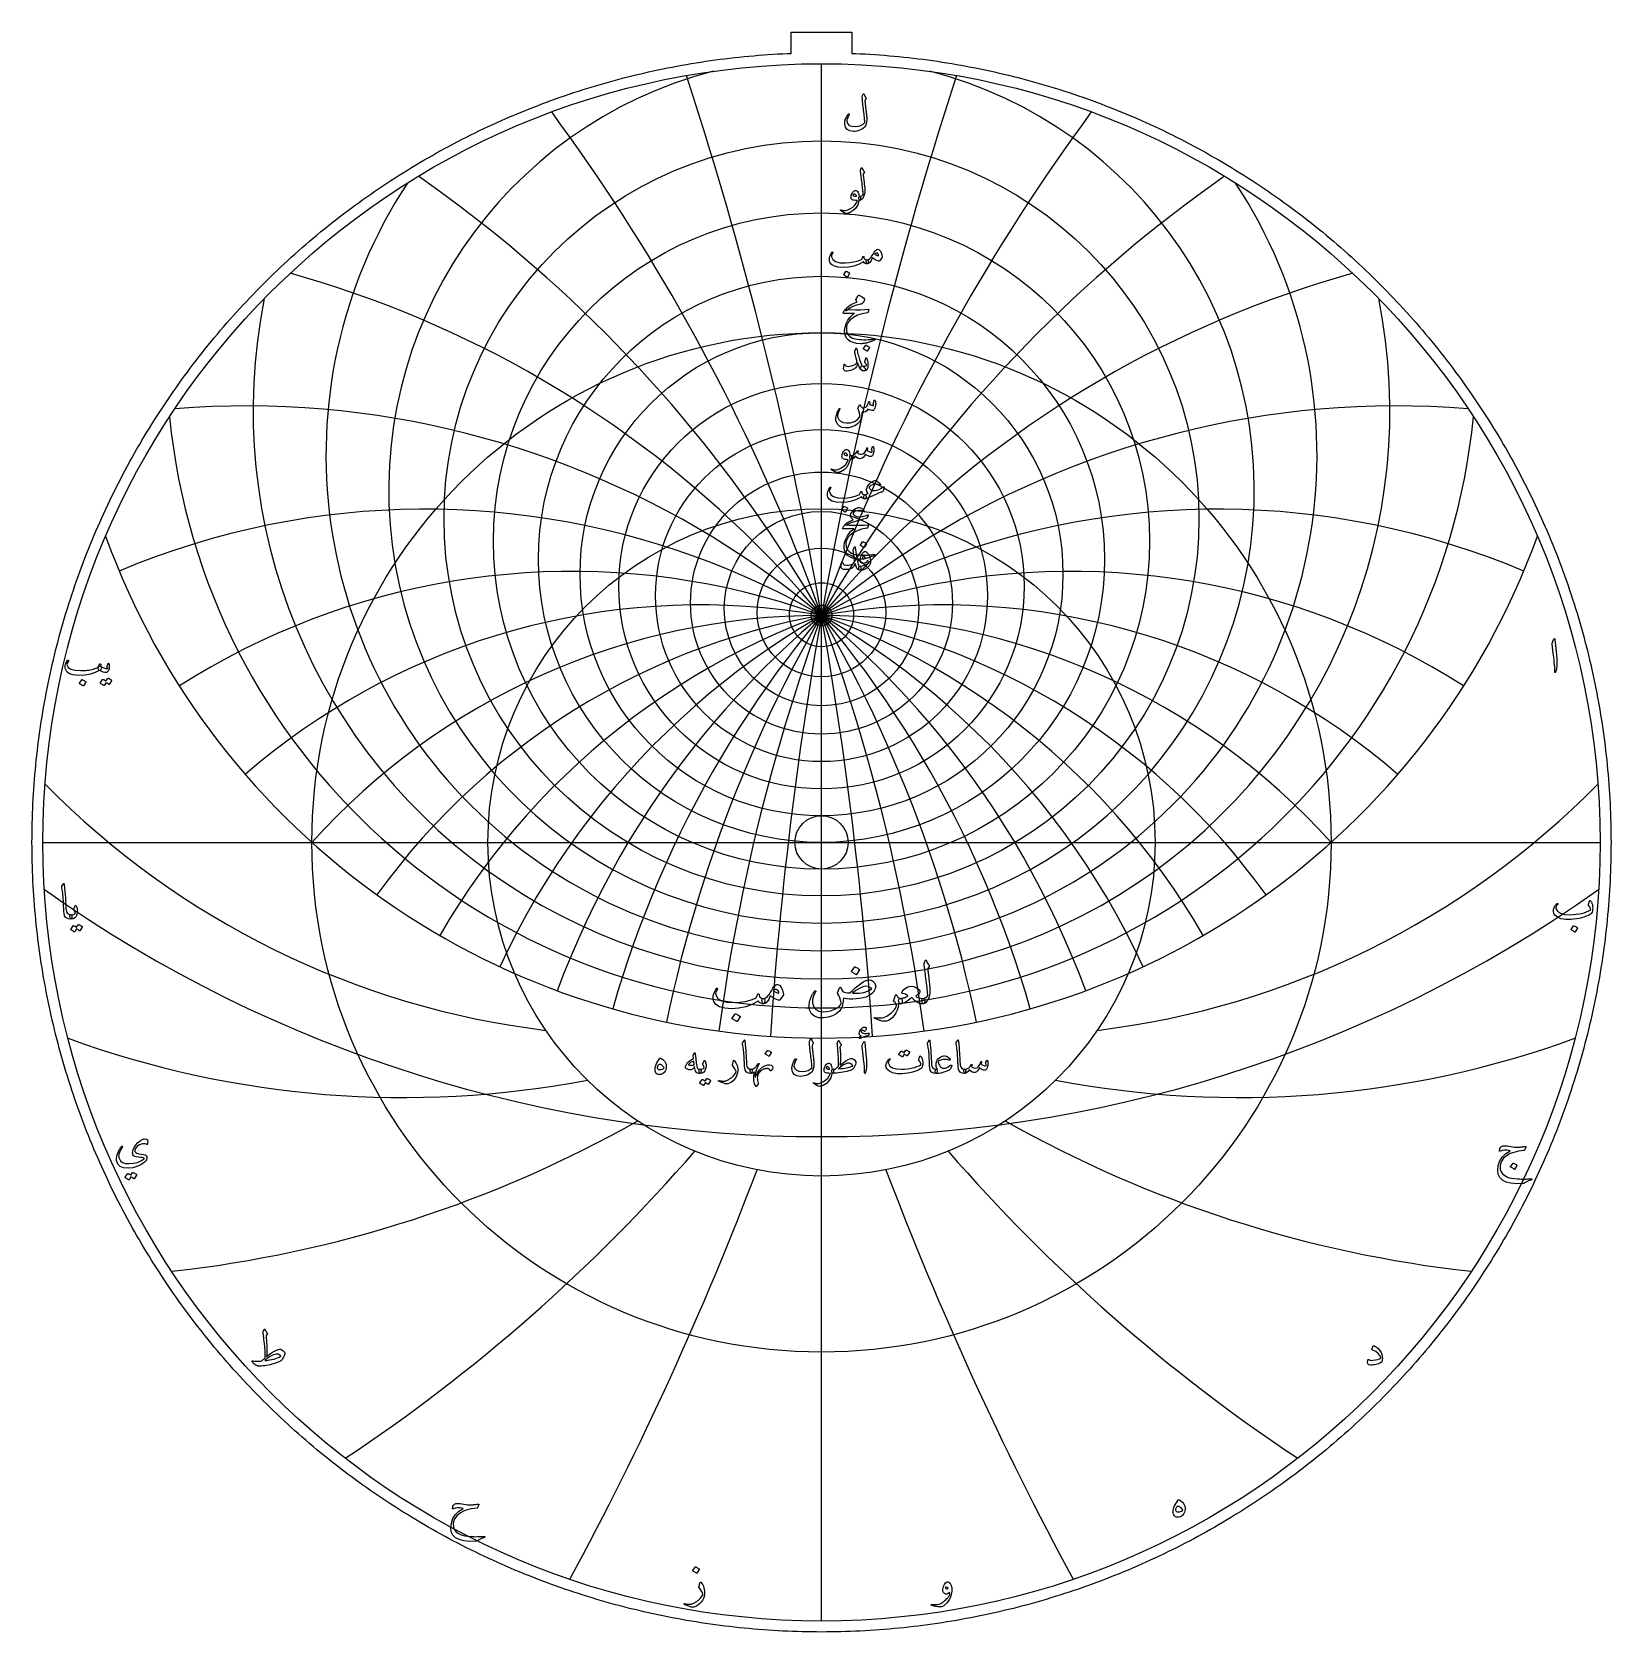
# Model space of a CAD drawing. Header units: millimetres. Extents: x -59 to 59, y -59 to 61.
import ezdxf

# ---------------------------------------------------------------- set-up
doc = ezdxf.new("R2010")
doc.units = ezdxf.units.MM
for name, color, linetype in [('CUT_INNER', 6, 'Continuous'), ('CUT_OUTER', 1, 'Continuous'), ('ENGRAVE', 7, 'Continuous'), ('ENGRAVE_FINE', 8, 'Continuous'), ('TEXT', 5, 'Continuous')]:
    doc.layers.add(name, color=color, linetype=linetype)

msp = doc.modelspace()

# ---------------------------------------------------------------- linework, layer by layer
at = {"layer": 'CUT_INNER'}
msp.add_circle((0, 0), 2, dxfattribs=at)
at = {"layer": 'CUT_OUTER'}
msp.add_lwpolyline([(59.3239, -0.364), (59.3205, -0.728), (59.3149, -1.092), (59.3071, -1.4559), (59.2971, -1.8198), (59.2848, -2.1836), (59.2703, -2.5473), (59.2535, -2.9109), (59.2346, -3.2745), (59.2134, -3.6379), (59.1899, -4.0011), (59.1643, -4.3642), (59.1364, -4.7272), (59.1062, -5.0899), (59.0739, -5.4525), (59.0393, -5.8149), (59.0025, -6.177), (58.9635, -6.5389), (58.9223, -6.9006), (58.8788, -7.262), (58.8332, -7.6232), (58.7853, -7.984), (58.7352, -8.3446), (58.6829, -8.7048), (58.6284, -9.0647), (58.5717, -9.4243), (58.5127, -9.7835), (58.4516, -10.1423), (58.3883, -10.5008), (58.3227, -10.8588), (58.255, -11.2165), (58.1851, -11.5737), (58.113, -11.9305), (58.0387, -12.2869), (57.9622, -12.6428), (57.8835, -12.9982), (57.8027, -13.3531), (57.7197, -13.7075), (57.6345, -14.0614), (57.5471, -14.4148), (57.4576, -14.7676), (57.3659, -15.1199), (57.272, -15.4716), (57.176, -15.8227), (57.0779, -16.1733), (56.9775, -16.5232), (56.8751, -16.8725), (56.7705, -17.2211), (56.6637, -17.5692), (56.5549, -17.9165), (56.4439, -18.2632), (56.3308, -18.6092), (56.2155, -18.9545), (56.0982, -19.299), (55.9787, -19.6429), (55.8571, -19.986), (55.7334, -20.3283), (55.6076, -20.6699), (55.4798, -21.0108), (55.3498, -21.3508), (55.2177, -21.69), (55.0836, -22.0284), (54.9474, -22.366), (54.8092, -22.7027), (54.6688, -23.0386), (54.5264, -23.3736), (54.382, -23.7077), (54.2355, -24.0409), (54.087, -24.3733), (53.9364, -24.7047), (53.7838, -25.0352), (53.6292, -25.3647), (53.4725, -25.6933), (53.3139, -26.0209), (53.1532, -26.3475), (52.9905, -26.6732), (52.8259, -26.9978), (52.6592, -27.3215), (52.4906, -27.6441), (52.32, -27.9656), (52.1474, -28.2861), (51.9729, -28.6056), (51.7964, -28.9239), (51.6179, -29.2412), (51.4375, -29.5574), (51.2552, -29.8724), (51.0709, -30.1863), (50.8847, -30.4991), (50.6967, -30.8108), (50.5066, -31.1213), (50.3147, -31.4306), (50.1209, -31.7387), (49.9252, -32.0457), (49.7277, -32.3514), (49.5282, -32.6559), (49.3269, -32.9592), (49.1238, -33.2612), (48.9188, -33.562), (48.7119, -33.8616), (48.5032, -34.1598), (48.2927, -34.4568), (48.0804, -34.7525), (47.8662, -35.0468), (47.6503, -35.3399), (47.4325, -35.6316), (47.213, -35.9219), (46.9917, -36.211), (46.7687, -36.4986), (46.5438, -36.7849), (46.3172, -37.0698), (46.0889, -37.3533), (45.8588, -37.6354), (45.6271, -37.9161), (45.3935, -38.1953), (45.1583, -38.4731), (44.9214, -38.7495), (44.6828, -39.0244), (44.4425, -39.2978), (44.2006, -39.5698), (43.9569, -39.8402), (43.7116, -40.1092), (43.4647, -40.3767), (43.2161, -40.6426), (42.966, -40.907), (42.7141, -41.1699), (42.4607, -41.4312), (42.2057, -41.6909), (41.9491, -41.9491), (41.6909, -42.2057), (41.4312, -42.4607), (41.1699, -42.7141), (40.907, -42.966), (40.6426, -43.2161), (40.3767, -43.4647), (40.1092, -43.7116), (39.8402, -43.9569), (39.5698, -44.2006), (39.2978, -44.4425), (39.0244, -44.6828), (38.7495, -44.9214), (38.4731, -45.1583), (38.1953, -45.3935), (37.9161, -45.6271), (37.6354, -45.8588), (37.3533, -46.0889), (37.0698, -46.3172), (36.7849, -46.5438), (36.4986, -46.7687), (36.211, -46.9917), (35.9219, -47.213), (35.6316, -47.4325), (35.3399, -47.6503), (35.0468, -47.8662), (34.7525, -48.0804), (34.4568, -48.2927), (34.1598, -48.5032), (33.8616, -48.7119), (33.562, -48.9188), (33.2612, -49.1238), (32.9592, -49.3269), (32.6559, -49.5282), (32.3514, -49.7277), (32.0457, -49.9252), (31.7387, -50.1209), (31.4306, -50.3147), (31.1213, -50.5066), (30.8108, -50.6967), (30.4991, -50.8847), (30.1863, -51.0709), (29.8724, -51.2552), (29.5574, -51.4375), (29.2412, -51.6179), (28.9239, -51.7964), (28.6056, -51.9729), (28.2861, -52.1474), (27.9656, -52.32), (27.6441, -52.4906), (27.3215, -52.6592), (26.9978, -52.8259), (26.6732, -52.9905), (26.3475, -53.1532), (26.0209, -53.3139), (25.6933, -53.4725), (25.3647, -53.6292), (25.0352, -53.7838), (24.7047, -53.9364), (24.3733, -54.087), (24.0409, -54.2355), (23.7077, -54.382), (23.3736, -54.5264), (23.0386, -54.6688), (22.7027, -54.8092), (22.366, -54.9474), (22.0284, -55.0836), (21.69, -55.2177), (21.3508, -55.3498), (21.0108, -55.4798), (20.6699, -55.6076), (20.3283, -55.7334), (19.986, -55.8571), (19.6429, -55.9787), (19.299, -56.0982), (18.9545, -56.2155), (18.6092, -56.3308), (18.2632, -56.4439), (17.9165, -56.5549), (17.5692, -56.6637), (17.2211, -56.7705), (16.8725, -56.8751), (16.5232, -56.9775), (16.1733, -57.0779), (15.8227, -57.176), (15.4716, -57.272), (15.1199, -57.3659), (14.7676, -57.4576), (14.4148, -57.5471), (14.0614, -57.6345), (13.7075, -57.7197), (13.3531, -57.8027), (12.9982, -57.8835), (12.6428, -57.9622), (12.2869, -58.0387), (11.9305, -58.113), (11.5737, -58.1851), (11.2165, -58.255), (10.8588, -58.3227), (10.5008, -58.3883), (10.1423, -58.4516), (9.7835, -58.5127), (9.4243, -58.5717), (9.0647, -58.6284), (8.7048, -58.6829), (8.3446, -58.7352), (7.984, -58.7853), (7.6232, -58.8332), (7.262, -58.8788), (6.9006, -58.9223), (6.5389, -58.9635), (6.177, -59.0025), (5.8149, -59.0393), (5.4525, -59.0739), (5.0899, -59.1062), (4.7272, -59.1364), (4.3642, -59.1643), (4.0011, -59.1899), (3.6379, -59.2134), (3.2745, -59.2346), (2.9109, -59.2535), (2.5473, -59.2703), (2.1836, -59.2848), (1.8198, -59.2971), (1.4559, -59.3071), (1.092, -59.3149), (0.728, -59.3205), (0.364, -59.3239), (0, -59.325), (-0.364, -59.3239), (-0.728, -59.3205), (-1.092, -59.3149), (-1.4559, -59.3071), (-1.8198, -59.2971), (-2.1836, -59.2848), (-2.5473, -59.2703), (-2.9109, -59.2535), (-3.2745, -59.2346), (-3.6379, -59.2134), (-4.0011, -59.1899), (-4.3642, -59.1643), (-4.7272, -59.1364), (-5.0899, -59.1062), (-5.4525, -59.0739), (-5.8149, -59.0393), (-6.177, -59.0025), (-6.5389, -58.9635), (-6.9006, -58.9223), (-7.262, -58.8788), (-7.6232, -58.8332), (-7.984, -58.7853), (-8.3446, -58.7352), (-8.7048, -58.6829), (-9.0647, -58.6284), (-9.4243, -58.5717), (-9.7835, -58.5127), (-10.1423, -58.4516), (-10.5008, -58.3883), (-10.8588, -58.3227), (-11.2165, -58.255), (-11.5737, -58.1851), (-11.9305, -58.113), (-12.2869, -58.0387), (-12.6428, -57.9622), (-12.9982, -57.8835), (-13.3531, -57.8027), (-13.7075, -57.7197), (-14.0614, -57.6345), (-14.4148, -57.5471), (-14.7676, -57.4576), (-15.1199, -57.3659), (-15.4716, -57.272), (-15.8227, -57.176), (-16.1733, -57.0779), (-16.5232, -56.9775), (-16.8725, -56.8751), (-17.2211, -56.7705), (-17.5692, -56.6637), (-17.9165, -56.5549), (-18.2632, -56.4439), (-18.6092, -56.3308), (-18.9545, -56.2155), (-19.299, -56.0982), (-19.6429, -55.9787), (-19.986, -55.8571), (-20.3283, -55.7334), (-20.6699, -55.6076), (-21.0108, -55.4798), (-21.3508, -55.3498), (-21.69, -55.2177), (-22.0284, -55.0836), (-22.366, -54.9474), (-22.7027, -54.8092), (-23.0386, -54.6688), (-23.3736, -54.5264), (-23.7077, -54.382), (-24.0409, -54.2355), (-24.3733, -54.087), (-24.7047, -53.9364), (-25.0352, -53.7838), (-25.3647, -53.6292), (-25.6933, -53.4725), (-26.0209, -53.3139), (-26.3475, -53.1532), (-26.6732, -52.9905), (-26.9978, -52.8259), (-27.3215, -52.6592), (-27.6441, -52.4906), (-27.9656, -52.32), (-28.2861, -52.1474), (-28.6056, -51.9729), (-28.9239, -51.7964), (-29.2412, -51.6179), (-29.5574, -51.4375), (-29.8724, -51.2552), (-30.1863, -51.0709), (-30.4991, -50.8847), (-30.8108, -50.6967), (-31.1213, -50.5066), (-31.4306, -50.3147), (-31.7387, -50.1209), (-32.0457, -49.9252), (-32.3514, -49.7277), (-32.6559, -49.5282), (-32.9592, -49.3269), (-33.2612, -49.1238), (-33.562, -48.9188), (-33.8616, -48.7119), (-34.1598, -48.5032), (-34.4568, -48.2927), (-34.7525, -48.0804), (-35.0468, -47.8662), (-35.3399, -47.6503), (-35.6316, -47.4325), (-35.9219, -47.213), (-36.211, -46.9917), (-36.4986, -46.7687), (-36.7849, -46.5438), (-37.0698, -46.3172), (-37.3533, -46.0889), (-37.6354, -45.8588), (-37.9161, -45.6271), (-38.1953, -45.3935), (-38.4731, -45.1583), (-38.7495, -44.9214), (-39.0244, -44.6828), (-39.2978, -44.4425), (-39.5698, -44.2006), (-39.8402, -43.9569), (-40.1092, -43.7116), (-40.3767, -43.4647), (-40.6426, -43.2161), (-40.907, -42.966), (-41.1699, -42.7141), (-41.4312, -42.4607), (-41.6909, -42.2057), (-41.9491, -41.9491), (-42.2057, -41.6909), (-42.4607, -41.4312), (-42.7141, -41.1699), (-42.966, -40.907), (-43.2161, -40.6426), (-43.4647, -40.3767), (-43.7116, -40.1092), (-43.9569, -39.8402), (-44.2006, -39.5698), (-44.4425, -39.2978), (-44.6828, -39.0244), (-44.9214, -38.7495), (-45.1583, -38.4731), (-45.3935, -38.1953), (-45.6271, -37.9161), (-45.8588, -37.6354), (-46.0889, -37.3533), (-46.3172, -37.0698), (-46.5438, -36.7849), (-46.7687, -36.4986), (-46.9917, -36.211), (-47.213, -35.9219), (-47.4325, -35.6316), (-47.6503, -35.3399), (-47.8662, -35.0468), (-48.0804, -34.7525), (-48.2927, -34.4568), (-48.5032, -34.1598), (-48.7119, -33.8616), (-48.9188, -33.562), (-49.1238, -33.2612), (-49.3269, -32.9592), (-49.5282, -32.6559), (-49.7277, -32.3514), (-49.9252, -32.0457), (-50.1209, -31.7387), (-50.3147, -31.4306), (-50.5066, -31.1213), (-50.6967, -30.8108), (-50.8847, -30.4991), (-51.0709, -30.1863), (-51.2552, -29.8724), (-51.4375, -29.5574), (-51.6179, -29.2412), (-51.7964, -28.9239), (-51.9729, -28.6056), (-52.1474, -28.2861), (-52.32, -27.9656), (-52.4906, -27.6441), (-52.6592, -27.3215), (-52.8259, -26.9978), (-52.9905, -26.6732), (-53.1532, -26.3475), (-53.3139, -26.0209), (-53.4725, -25.6933), (-53.6292, -25.3647), (-53.7838, -25.0352), (-53.9364, -24.7047), (-54.087, -24.3733), (-54.2355, -24.0409), (-54.382, -23.7077), (-54.5264, -23.3736), (-54.6688, -23.0386), (-54.8092, -22.7027), (-54.9474, -22.366), (-55.0836, -22.0284), (-55.2177, -21.69), (-55.3498, -21.3508), (-55.4798, -21.0108), (-55.6076, -20.6699), (-55.7334, -20.3283), (-55.8571, -19.986), (-55.9787, -19.6429), (-56.0982, -19.299), (-56.2155, -18.9545), (-56.3308, -18.6092), (-56.4439, -18.2632), (-56.5549, -17.9165), (-56.6637, -17.5692), (-56.7705, -17.2211), (-56.8751, -16.8725), (-56.9775, -16.5232), (-57.0779, -16.1733), (-57.176, -15.8227), (-57.272, -15.4716), (-57.3659, -15.1199), (-57.4576, -14.7676), (-57.5471, -14.4148), (-57.6345, -14.0614), (-57.7197, -13.7075), (-57.8027, -13.3531), (-57.8835, -12.9982), (-57.9622, -12.6428), (-58.0387, -12.2869), (-58.113, -11.9305), (-58.1851, -11.5737), (-58.255, -11.2165), (-58.3227, -10.8588), (-58.3883, -10.5008), (-58.4516, -10.1423), (-58.5127, -9.7835), (-58.5717, -9.4243), (-58.6284, -9.0647), (-58.6829, -8.7048), (-58.7352, -8.3446), (-58.7853, -7.984), (-58.8332, -7.6232), (-58.8788, -7.262), (-58.9223, -6.9006), (-58.9635, -6.5389), (-59.0025, -6.177), (-59.0393, -5.8149), (-59.0739, -5.4525), (-59.1062, -5.0899), (-59.1364, -4.7272), (-59.1643, -4.3642), (-59.1899, -4.0011), (-59.2134, -3.6379), (-59.2346, -3.2745), (-59.2535, -2.9109), (-59.2703, -2.5473), (-59.2848, -2.1836), (-59.2971, -1.8198), (-59.3071, -1.4559), (-59.3149, -1.092), (-59.3205, -0.728), (-59.3239, -0.364), (-59.325, 0), (-59.3239, 0.364), (-59.3205, 0.728), (-59.3149, 1.092), (-59.3071, 1.4559), (-59.2971, 1.8198), (-59.2848, 2.1836), (-59.2703, 2.5473), (-59.2535, 2.9109), (-59.2346, 3.2745), (-59.2134, 3.6379), (-59.1899, 4.0011), (-59.1643, 4.3642), (-59.1364, 4.7272), (-59.1062, 5.0899), (-59.0739, 5.4525), (-59.0393, 5.8149), (-59.0025, 6.177), (-58.9635, 6.5389), (-58.9223, 6.9006), (-58.8788, 7.262), (-58.8332, 7.6232), (-58.7853, 7.984), (-58.7352, 8.3446), (-58.6829, 8.7048), (-58.6284, 9.0647), (-58.5717, 9.4243), (-58.5127, 9.7835), (-58.4516, 10.1423), (-58.3883, 10.5008), (-58.3227, 10.8588), (-58.255, 11.2165), (-58.1851, 11.5737), (-58.113, 11.9305), (-58.0387, 12.2869), (-57.9622, 12.6428), (-57.8835, 12.9982), (-57.8027, 13.3531), (-57.7197, 13.7075), (-57.6345, 14.0614), (-57.5471, 14.4148), (-57.4576, 14.7676), (-57.3659, 15.1199), (-57.272, 15.4716), (-57.176, 15.8227), (-57.0779, 16.1733), (-56.9775, 16.5232), (-56.8751, 16.8725), (-56.7705, 17.2211), (-56.6637, 17.5692), (-56.5549, 17.9165), (-56.4439, 18.2632), (-56.3308, 18.6092), (-56.2155, 18.9545), (-56.0982, 19.299), (-55.9787, 19.6429), (-55.8571, 19.986), (-55.7334, 20.3283), (-55.6076, 20.6699), (-55.4798, 21.0108), (-55.3498, 21.3508), (-55.2177, 21.69), (-55.0836, 22.0284), (-54.9474, 22.366), (-54.8092, 22.7027), (-54.6688, 23.0386), (-54.5264, 23.3736), (-54.382, 23.7077), (-54.2355, 24.0409), (-54.087, 24.3733), (-53.9364, 24.7047), (-53.7838, 25.0352), (-53.6292, 25.3647), (-53.4725, 25.6933), (-53.3139, 26.0209), (-53.1532, 26.3475), (-52.9905, 26.6732), (-52.8259, 26.9978), (-52.6592, 27.3215), (-52.4906, 27.6441), (-52.32, 27.9656), (-52.1474, 28.2861), (-51.9729, 28.6056), (-51.7964, 28.9239), (-51.6179, 29.2412), (-51.4375, 29.5574), (-51.2552, 29.8724), (-51.0709, 30.1863), (-50.8847, 30.4991), (-50.6967, 30.8108), (-50.5066, 31.1213), (-50.3147, 31.4306), (-50.1209, 31.7387), (-49.9252, 32.0457), (-49.7277, 32.3514), (-49.5282, 32.6559), (-49.3269, 32.9592), (-49.1238, 33.2612), (-48.9188, 33.562), (-48.7119, 33.8616), (-48.5032, 34.1598), (-48.2927, 34.4568), (-48.0804, 34.7525), (-47.8662, 35.0468), (-47.6503, 35.3399), (-47.4325, 35.6316), (-47.213, 35.9219), (-46.9917, 36.211), (-46.7687, 36.4986), (-46.5438, 36.7849), (-46.3172, 37.0698), (-46.0889, 37.3533), (-45.8588, 37.6354), (-45.6271, 37.9161), (-45.3935, 38.1953), (-45.1583, 38.4731), (-44.9214, 38.7495), (-44.6828, 39.0244), (-44.4425, 39.2978), (-44.2006, 39.5698), (-43.9569, 39.8402), (-43.7116, 40.1092), (-43.4647, 40.3767), (-43.2161, 40.6426), (-42.966, 40.907), (-42.7141, 41.1699), (-42.4607, 41.4312), (-42.2057, 41.6909), (-41.9491, 41.9491), (-41.6909, 42.2057), (-41.4312, 42.4607), (-41.1699, 42.7141), (-40.907, 42.966), (-40.6426, 43.2161), (-40.3767, 43.4647), (-40.1092, 43.7116), (-39.8402, 43.9569), (-39.5698, 44.2006), (-39.2978, 44.4425), (-39.0244, 44.6828), (-38.7495, 44.9214), (-38.4731, 45.1583), (-38.1953, 45.3935), (-37.9161, 45.6271), (-37.6354, 45.8588), (-37.3533, 46.0889), (-37.0698, 46.3172), (-36.7849, 46.5438), (-36.4986, 46.7687), (-36.211, 46.9917), (-35.9219, 47.213), (-35.6316, 47.4325), (-35.3399, 47.6503), (-35.0468, 47.8662), (-34.7525, 48.0804), (-34.4568, 48.2927), (-34.1598, 48.5032), (-33.8616, 48.7119), (-33.562, 48.9188), (-33.2612, 49.1238), (-32.9592, 49.3269), (-32.6559, 49.5282), (-32.3514, 49.7277), (-32.0457, 49.9252), (-31.7387, 50.1209), (-31.4306, 50.3147), (-31.1213, 50.5066), (-30.8108, 50.6967), (-30.4991, 50.8847), (-30.1863, 51.0709), (-29.8724, 51.2552), (-29.5574, 51.4375), (-29.2412, 51.6179), (-28.9239, 51.7964), (-28.6056, 51.9729), (-28.2861, 52.1474), (-27.9656, 52.32), (-27.6441, 52.4906), (-27.3215, 52.6592), (-26.9978, 52.8259), (-26.6732, 52.9905), (-26.3475, 53.1532), (-26.0209, 53.3139), (-25.6933, 53.4725), (-25.3647, 53.6292), (-25.0352, 53.7838), (-24.7047, 53.9364), (-24.3733, 54.087), (-24.0409, 54.2355), (-23.7077, 54.382), (-23.3736, 54.5264), (-23.0386, 54.6688), (-22.7027, 54.8092), (-22.366, 54.9474), (-22.0284, 55.0836), (-21.69, 55.2177), (-21.3508, 55.3498), (-21.0108, 55.4798), (-20.6699, 55.6076), (-20.3283, 55.7334), (-19.986, 55.8571), (-19.6429, 55.9787), (-19.299, 56.0982), (-18.9545, 56.2155), (-18.6092, 56.3308), (-18.2632, 56.4439), (-17.9165, 56.5549), (-17.5692, 56.6637), (-17.2211, 56.7705), (-16.8725, 56.8751), (-16.5232, 56.9775), (-16.1733, 57.0779), (-15.8227, 57.176), (-15.4716, 57.272), (-15.1199, 57.3659), (-14.7676, 57.4576), (-14.4148, 57.5471), (-14.0614, 57.6345), (-13.7075, 57.7197), (-13.3531, 57.8027), (-12.9982, 57.8835), (-12.6428, 57.9622), (-12.2869, 58.0387), (-11.9305, 58.113), (-11.5737, 58.1851), (-11.2165, 58.255), (-10.8588, 58.3227), (-10.5008, 58.3883), (-10.1423, 58.4516), (-9.7835, 58.5127), (-9.4243, 58.5717), (-9.0647, 58.6284), (-8.7048, 58.6829), (-8.3446, 58.7352), (-7.984, 58.7853), (-7.6232, 58.8332), (-7.262, 58.8788), (-6.9006, 58.9223), (-6.5389, 58.9635), (-6.177, 59.0025), (-5.8149, 59.0393), (-5.4525, 59.0739), (-5.0899, 59.1062), (-4.7272, 59.1364), (-4.3642, 59.1643), (-4.0011, 59.1899), (-3.6379, 59.2134), (-3.2745, 59.2346), (-2.9109, 59.2535), (-2.5473, 59.2703), (-2.275, 59.2812), (-2.275, 60.885), (2.275, 60.885), (2.275, 59.2812), (2.5473, 59.2703), (2.9109, 59.2535), (3.2745, 59.2346), (3.6379, 59.2134), (4.0011, 59.1899), (4.3642, 59.1643), (4.7272, 59.1364), (5.0899, 59.1062), (5.4525, 59.0739), (5.8149, 59.0393), (6.177, 59.0025), (6.5389, 58.9635), (6.9006, 58.9223), (7.262, 58.8788), (7.6232, 58.8332), (7.984, 58.7853), (8.3446, 58.7352), (8.7048, 58.6829), (9.0647, 58.6284), (9.4243, 58.5717), (9.7835, 58.5127), (10.1423, 58.4516), (10.5008, 58.3883), (10.8588, 58.3227), (11.2165, 58.255), (11.5737, 58.1851), (11.9305, 58.113), (12.2869, 58.0387), (12.6428, 57.9622), (12.9982, 57.8835), (13.3531, 57.8027), (13.7075, 57.7197), (14.0614, 57.6345), (14.4148, 57.5471), (14.7676, 57.4576), (15.1199, 57.3659), (15.4716, 57.272), (15.8227, 57.176), (16.1733, 57.0779), (16.5232, 56.9775), (16.8725, 56.8751), (17.2211, 56.7705), (17.5692, 56.6637), (17.9165, 56.5549), (18.2632, 56.4439), (18.6092, 56.3308), (18.9545, 56.2155), (19.299, 56.0982), (19.6429, 55.9787), (19.986, 55.8571), (20.3283, 55.7334), (20.6699, 55.6076), (21.0108, 55.4798), (21.3508, 55.3498), (21.69, 55.2177), (22.0284, 55.0836), (22.366, 54.9474), (22.7027, 54.8092), (23.0386, 54.6688), (23.3736, 54.5264), (23.7077, 54.382), (24.0409, 54.2355), (24.3733, 54.087), (24.7047, 53.9364), (25.0352, 53.7838), (25.3647, 53.6292), (25.6933, 53.4725), (26.0209, 53.3139), (26.3475, 53.1532), (26.6732, 52.9905), (26.9978, 52.8259), (27.3215, 52.6592), (27.6441, 52.4906), (27.9656, 52.32), (28.2861, 52.1474), (28.6056, 51.9729), (28.9239, 51.7964), (29.2412, 51.6179), (29.5574, 51.4375), (29.8724, 51.2552), (30.1863, 51.0709), (30.4991, 50.8847), (30.8108, 50.6967), (31.1213, 50.5066), (31.4306, 50.3147), (31.7387, 50.1209), (32.0457, 49.9252), (32.3514, 49.7277), (32.6559, 49.5282), (32.9592, 49.3269), (33.2612, 49.1238), (33.562, 48.9188), (33.8616, 48.7119), (34.1598, 48.5032), (34.4568, 48.2927), (34.7525, 48.0804), (35.0468, 47.8662), (35.3399, 47.6503), (35.6316, 47.4325), (35.9219, 47.213), (36.211, 46.9917), (36.4986, 46.7687), (36.7849, 46.5438), (37.0698, 46.3172), (37.3533, 46.0889), (37.6354, 45.8588), (37.9161, 45.6271), (38.1953, 45.3935), (38.4731, 45.1583), (38.7495, 44.9214), (39.0244, 44.6828), (39.2978, 44.4425), (39.5698, 44.2006), (39.8402, 43.9569), (40.1092, 43.7116), (40.3767, 43.4647), (40.6426, 43.2161), (40.907, 42.966), (41.1699, 42.7141), (41.4312, 42.4607), (41.6909, 42.2057), (41.9491, 41.9491), (42.2057, 41.6909), (42.4607, 41.4312), (42.7141, 41.1699), (42.966, 40.907), (43.2161, 40.6426), (43.4647, 40.3767), (43.7116, 40.1092), (43.9569, 39.8402), (44.2006, 39.5698), (44.4425, 39.2978), (44.6828, 39.0244), (44.9214, 38.7495), (45.1583, 38.4731), (45.3935, 38.1953), (45.6271, 37.9161), (45.8588, 37.6354), (46.0889, 37.3533), (46.3172, 37.0698), (46.5438, 36.7849), (46.7687, 36.4986), (46.9917, 36.211), (47.213, 35.9219), (47.4325, 35.6316), (47.6503, 35.3399), (47.8662, 35.0468), (48.0804, 34.7525), (48.2927, 34.4568), (48.5032, 34.1598), (48.7119, 33.8616), (48.9188, 33.562), (49.1238, 33.2612), (49.3269, 32.9592), (49.5282, 32.6559), (49.7277, 32.3514), (49.9252, 32.0457), (50.1209, 31.7387), (50.3147, 31.4306), (50.5066, 31.1213), (50.6967, 30.8108), (50.8847, 30.4991), (51.0709, 30.1863), (51.2552, 29.8724), (51.4375, 29.5574), (51.6179, 29.2412), (51.7964, 28.9239), (51.9729, 28.6056), (52.1474, 28.2861), (52.32, 27.9656), (52.4906, 27.6441), (52.6592, 27.3215), (52.8259, 26.9978), (52.9905, 26.6732), (53.1532, 26.3475), (53.3139, 26.0209), (53.4725, 25.6933), (53.6292, 25.3647), (53.7838, 25.0352), (53.9364, 24.7047), (54.087, 24.3733), (54.2355, 24.0409), (54.382, 23.7077), (54.5264, 23.3736), (54.6688, 23.0386), (54.8092, 22.7027), (54.9474, 22.366), (55.0836, 22.0284), (55.2177, 21.69), (55.3498, 21.3508), (55.4798, 21.0108), (55.6076, 20.6699), (55.7334, 20.3283), (55.8571, 19.986), (55.9787, 19.6429), (56.0982, 19.299), (56.2155, 18.9545), (56.3308, 18.6092), (56.4439, 18.2632), (56.5549, 17.9165), (56.6637, 17.5692), (56.7705, 17.2211), (56.8751, 16.8725), (56.9775, 16.5232), (57.0779, 16.1733), (57.176, 15.8227), (57.272, 15.4716), (57.3659, 15.1199), (57.4576, 14.7676), (57.5471, 14.4148), (57.6345, 14.0614), (57.7197, 13.7075), (57.8027, 13.3531), (57.8835, 12.9982), (57.9622, 12.6428), (58.0387, 12.2869), (58.113, 11.9305), (58.1851, 11.5737), (58.255, 11.2165), (58.3227, 10.8588), (58.3883, 10.5008), (58.4516, 10.1423), (58.5127, 9.7835), (58.5717, 9.4243), (58.6284, 9.0647), (58.6829, 8.7048), (58.7352, 8.3446), (58.7853, 7.984), (58.8332, 7.6232), (58.8788, 7.262), (58.9223, 6.9006), (58.9635, 6.5389), (59.0025, 6.177), (59.0393, 5.8149), (59.0739, 5.4525), (59.1062, 5.0899), (59.1364, 4.7272), (59.1643, 4.3642), (59.1899, 4.0011), (59.2134, 3.6379), (59.2346, 3.2745), (59.2535, 2.9109), (59.2703, 2.5473), (59.2848, 2.1836), (59.2971, 1.8198), (59.3071, 1.4559), (59.3149, 1.092), (59.3205, 0.728), (59.3239, 0.364), (59.325, 0)], close=True, dxfattribs=at)
at = {"layer": 'ENGRAVE'}
for points in [[(0, -58.5), (0, 58.5)], [(-58.5, 0), (58.5, 0)], [(0, -58.5), (0, -25.0665)]]:
    msp.add_lwpolyline(points, dxfattribs=at)
for centre, radius in [((0, 0), 58.5), ((0, 24.3408), 28.3656), ((0, 22.6408), 24.6477), ((0, 21.2646), 21.2646), ((0, 0), 38.2935), ((0, 20.1502), 18.1433), ((0, 19.2522), 15.2274), ((0, 18.5373), 12.4722), ((0, 17.9807), 9.8412), ((0, 0), 25.0665), ((0, 17.5644), 7.3037), ((0, 17.2755), 4.8332), ((0, 17.1055), 2.406), ((0, 17.0494), 0.78)]:
    msp.add_circle(centre, radius, dxfattribs=at)
for centre, radius, start, end in [((0, 26.4508), 32.5159, 104.505507, 75.494493), ((0, 29.0934), 37.2329, 146.69677, 33.30323), ((0, 32.4472), 42.7079, 168.649585, 11.350415), ((0, 36.7831), 49.2254, 185.608142, 354.391858), ((0, 42.5292), 57.2287, 199.959035, 340.040965), ((0, -34.4796), 51.529, 42, 138), ((0, -34.4796), 51.529, 42, 138), ((-13.0985, 48.8843), 63.4637, 224.535726, 263.111304), ((13.0985, 48.8843), 63.4637, 276.888696, 315.464274), ((-31.4148, 54.412), 73.5796, 249.96829, 280.828753), ((31.4148, 54.412), 73.5796, 259.171247, 290.03171), ((-58.9227, 58.9227), 91.7069, 276.322674, 299.468021), ((58.9227, 58.9227), 91.7069, 240.531979, 263.677326), ((-107.839, 62.2609), 130.2768, 303.578009, 319.00824), ((107.839, 62.2609), 130.2768, 220.99176, 236.421991), ((-240.0125, 64.3112), 251.4127, 331.575844, 339.290959), ((240.0125, 64.3112), 251.4127, 200.709041, 208.424156)]:
    msp.add_arc(centre, radius, start, end, dxfattribs=at)
at = {"layer": 'ENGRAVE_FINE'}
for centre, radius, start, end in [((-292.2353, -34.4796), 296.7435, 3.846969, 18.080135), ((-292.2353, -34.4796), 296.7435, 3.846969, 18.080135), ((292.2353, -34.4796), 296.7435, 161.919865, 176.153031), ((292.2353, -34.4796), 296.7435, 161.919865, 176.153031), ((-141.5747, -34.4796), 150.6606, 7.744385, 36.376389), ((-141.5747, -34.4796), 150.6606, 7.744385, 36.376389), ((141.5747, -34.4796), 150.6606, 143.623611, 172.255615), ((141.5747, -34.4796), 150.6606, 143.623611, 172.255615), ((-89.2508, -34.4796), 103.0579, 11.745134, 55.103196), ((-89.2508, -34.4796), 103.0579, 11.745134, 55.103196), ((89.2508, -34.4796), 103.0579, 124.896804, 168.254866), ((89.2508, -34.4796), 103.0579, 124.896804, 168.254866), ((-61.4098, -34.4796), 80.1648, 15.907198, 74.457561), ((-61.4098, -34.4796), 80.1648, 15.907198, 74.457561), ((61.4098, -34.4796), 80.1648, 105.542439, 164.092802), ((61.4098, -34.4796), 80.1648, 105.542439, 164.092802), ((-43.2379, -34.4796), 67.2663, 20.296793, 94.565762), ((-43.2379, -34.4796), 67.2663, 20.296793, 94.565762), ((43.2379, -34.4796), 67.2663, 85.434238, 159.703207), ((43.2379, -34.4796), 67.2663, 85.434238, 159.703207), ((-29.7503, -34.4796), 59.5005, 24.992282, 112.762358), ((-29.7503, -34.4796), 59.5005, 24.992282, 112.762358), ((29.7503, -34.4796), 59.5005, 67.237642, 155.007718), ((29.7503, -34.4796), 59.5005, 67.237642, 155.007718), ((-18.755, -34.4796), 54.836, 30.089288, 122.535602), ((-18.755, -34.4796), 54.836, 30.089288, 122.535602), ((18.755, -34.4796), 54.836, 57.464398, 149.910712), ((18.755, -34.4796), 54.836, 57.464398, 149.910712), ((-9.0859, -34.4796), 52.3239, 35.707517, 130.834526), ((-9.0859, -34.4796), 52.3239, 35.707517, 130.834526), ((9.0859, -34.4796), 52.3239, 49.165474, 144.292483), ((9.0859, -34.4796), 52.3239, 49.165474, 144.292483), ((0, 79.024), 101.1327, 234.73332, 305.26668)]:
    msp.add_arc(centre, radius, start, end, dxfattribs=at)
at = {"layer": 'TEXT'}
for points in [[(3.1327, 56.21), (3.1388, 56.2205), (3.1466, 56.2281), (3.1561, 56.2327), (3.1673, 56.2342), (3.1786, 56.2322), (3.1881, 56.2264), (3.1959, 56.2167), (3.2019, 56.203), (3.2341, 56.1237), (3.2685, 56.0551), (3.3051, 55.9974), (3.3438, 55.9505), (3.3552, 55.9336), (3.3585, 55.9142), (3.3535, 55.8921), (3.3403, 55.8674), (3.3319, 55.8556), (3.3239, 55.8441), (3.3163, 55.8331), (3.3092, 55.8225), (3.3025, 55.8125), (3.2962, 55.8034), (3.2904, 55.7952), (3.285, 55.7879), (3.2759, 55.7745), (3.2694, 55.7585), (3.2655, 55.7399), (3.2642, 55.7187), (3.2683, 55.6589), (3.2737, 55.5937), (3.2804, 55.5231), (3.2884, 55.4471), (3.2975, 55.3657), (3.3075, 55.2789), (3.3183, 55.1866), (3.3299, 55.089), (3.343, 54.9916), (3.3546, 54.9), (3.3646, 54.8143), (3.3732, 54.7344), (3.3804, 54.6601), (3.3866, 54.5913), (3.3917, 54.5278), (3.3957, 54.4697), (3.4002, 54.2978), (3.3862, 54.135), (3.3535, 53.9813), (3.3023, 53.8366), (3.2523, 53.7516), (3.1751, 53.6731), (3.0707, 53.6011), (2.939, 53.5356), (2.7963, 53.4813), (2.6622, 53.4431), (2.5368, 53.4208), (2.42, 53.4145), (2.1277, 53.4548), (1.9184, 53.565), (1.7921, 53.7454), (1.7489, 53.9958), (1.764, 54.1824), (1.8129, 54.3651), (1.8955, 54.5439), (2.0118, 54.7188), (2.0207, 54.729), (2.03, 54.7353), (2.0397, 54.7376), (2.0499, 54.7361), (2.0607, 54.732), (2.0689, 54.7266), (2.0745, 54.7199), (2.0775, 54.7119), (2.0797, 54.7), (2.0793, 54.6886), (2.0762, 54.6775), (2.0706, 54.6669), (1.9913, 54.5123), (1.9366, 54.3806), (1.9065, 54.2719), (1.9011, 54.186), (1.9588, 54.0012), (2.0836, 53.8721), (2.2754, 53.7988), (2.5342, 53.7813), (2.7675, 53.8066), (2.9658, 53.8652), (3.1291, 53.9571), (3.2573, 54.0823), (3.2546, 54.1427), (3.2499, 54.2133), (3.2433, 54.294), (3.2348, 54.385), (3.2241, 54.4863), (3.211, 54.5982), (3.1956, 54.7207), (3.1777, 54.8538), (3.1608, 54.9911), (3.1448, 55.1262), (3.1297, 55.2592), (3.1154, 55.39), (3.1022, 55.5187), (3.0904, 55.6452), (3.0798, 55.7695), (3.0705, 55.8917), (3.0566, 56.0093), (3.0573, 56.0227), (3.0592, 56.0352), (3.0625, 56.0469), (3.067, 56.0577)], [(2.9234, 50.5014), (2.9468, 50.5578), (2.9649, 50.6026), (2.9779, 50.6357), (2.9857, 50.6571), (2.9918, 50.6707), (2.9995, 50.6804), (3.0091, 50.6863), (3.0203, 50.6882), (3.0331, 50.6861), (3.0437, 50.6796), (3.0521, 50.6688), (3.0584, 50.6536), (3.0871, 50.5795), (3.1215, 50.5126), (3.1615, 50.4532), (3.2071, 50.4011), (3.2199, 50.3844), (3.2236, 50.3656), (3.2181, 50.3446), (3.2037, 50.3215), (3.1275, 50.2142), (3.1327, 50.1662), (3.1379, 50.1191), (3.1431, 50.0728), (3.1483, 50.0274), (3.1535, 49.9829), (3.1587, 49.9392), (3.1639, 49.8964), (3.1691, 49.8544), (3.2169, 49.4661), (3.246, 49.1625), (3.2566, 48.9437), (3.2486, 48.8096), (3.1833, 48.5664), (3.0981, 48.3867), (2.9931, 48.2706), (2.8681, 48.218), (2.8646, 48.218), (2.8612, 48.218), (2.8577, 48.218), (2.8542, 48.218), (2.8337, 48.2375), (2.8205, 48.282), (2.8147, 48.3516), (2.8162, 48.4463), (2.8194, 48.4814), (2.8292, 48.5069), (2.8454, 48.5229), (2.8681, 48.5294), (2.9559, 48.5469), (3.0289, 48.5787), (3.0873, 48.6247), (3.131, 48.6851), (3.1281, 48.7575), (3.1228, 48.8399), (3.1151, 48.9322), (3.1051, 49.0345), (3.0928, 49.1463), (3.0787, 49.2672), (3.0626, 49.3971), (3.0445, 49.5361), (3.0279, 49.6728), (3.0125, 49.7956), (2.9985, 49.9046), (2.9857, 49.9997), (2.9747, 50.081), (2.9658, 50.1485), (2.9591, 50.2021), (2.9546, 50.2419), (2.92, 50.4391), (2.9189, 50.4586), (2.9191, 50.4754), (2.9206, 50.4897), (2.9234, 50.5014)], [(2.7989, 48.18), (2.7178, 47.8952), (2.5818, 47.6567), (2.3909, 47.4644), (2.145, 47.3185), (2.1106, 47.3037), (2.0767, 47.2904), (2.0432, 47.2786), (2.0101, 47.2683), (1.9776, 47.2598), (1.9461, 47.2532), (1.9154, 47.2485), (1.8855, 47.2458), (1.8111, 47.2564), (1.7125, 47.2951), (1.5897, 47.362), (1.4427, 47.4569), (1.4269, 47.4705), (1.4176, 47.4837), (1.4148, 47.4965), (1.4185, 47.5088), (1.4267, 47.5183), (1.4375, 47.5226), (1.4509, 47.5218), (1.4669, 47.5157), (1.6198, 47.4662), (1.7912, 47.4664), (1.9813, 47.5163), (2.19, 47.616), (2.3604, 47.7317), (2.5013, 47.8677), (2.6129, 48.0241), (2.6951, 48.2007), (2.6944, 48.207), (2.6925, 48.212), (2.6893, 48.2156), (2.6847, 48.218), (2.5656, 48.2249), (2.4642, 48.2388), (2.3805, 48.2595), (2.3145, 48.2872), (2.2635, 48.33), (2.2315, 48.3893), (2.2185, 48.4649), (2.2246, 48.5571), (2.2265, 48.5693), (2.2289, 48.5817), (2.2317, 48.5944), (2.235, 48.6072), (2.2386, 48.6205), (2.2427, 48.6345), (2.2473, 48.6491), (2.2522, 48.6643), (2.2929, 48.7631), (2.3422, 48.8451), (2.4002, 48.9102), (2.4667, 48.9584), (2.5349, 48.9848), (2.5974, 48.9843), (2.6542, 48.9571), (2.7055, 48.903), (2.7502, 48.8278), (2.7842, 48.7404), (2.8073, 48.641), (2.8196, 48.5294), (2.8264, 48.5295), (2.833, 48.5298), (2.8394, 48.5304), (2.8456, 48.5311), (2.8517, 48.5319), (2.8581, 48.5324), (2.8647, 48.5327), (2.8715, 48.5328), (2.8949, 48.5279), (2.913, 48.5129), (2.926, 48.4881), (2.9338, 48.4533), (2.937, 48.415), (2.9364, 48.3763), (2.9319, 48.3372), (2.9234, 48.2976), (2.9124, 48.2628), (2.9001, 48.2379), (2.8865, 48.223), (2.8715, 48.218), (2.8058, 48.218), (2.8054, 48.2117), (2.8041, 48.2033), (2.8019, 48.1927), (2.7989, 48.18)], [(2.6328, 48.5674), (2.5965, 48.6308), (2.5567, 48.6756), (2.5135, 48.7017), (2.4667, 48.7093), (2.4389, 48.7019), (2.414, 48.6903), (2.3922, 48.6743), (2.3733, 48.6539), (2.3673, 48.6431), (2.3664, 48.6314), (2.3707, 48.6189), (2.3803, 48.6055), (2.4159, 48.5741), (2.4676, 48.5527), (2.5353, 48.5413), (2.619, 48.5398), (2.6276, 48.5415), (2.6328, 48.5467), (2.6345, 48.5553), (2.6328, 48.5674)], [(4.2346, 44.5589), (4.343, 44.5204), (4.4327, 44.4119), (4.5039, 44.2333), (4.5564, 43.9846), (4.5583, 43.9666), (4.5573, 43.9509), (4.5532, 43.9372), (4.546, 43.9258), (4.3557, 43.6871), (4.3425, 43.6726), (4.3272, 43.6637), (4.3097, 43.6605), (4.29, 43.6628), (4.1607, 43.707), (4.0392, 43.7632), (3.9254, 43.8315), (3.8195, 43.9119), (3.7341, 43.7137), (3.6404, 43.572), (3.5386, 43.487), (3.4285, 43.4587), (3.4162, 43.4633), (3.4035, 43.4769), (3.3903, 43.4996), (3.3766, 43.5314), (3.3557, 43.6101), (3.3481, 43.6732), (3.3539, 43.7208), (3.3732, 43.7528), (3.3844, 43.7604), (3.3974, 43.7658), (3.4121, 43.769), (3.4285, 43.7701), (3.5072, 43.7835), (3.5842, 43.8203), (3.6595, 43.8804), (3.733, 43.9638), (3.7652, 44.0123), (3.8134, 44.0918), (3.8776, 44.2025), (3.9579, 44.3444), (4.0206, 44.4382), (4.0876, 44.5053), (4.159, 44.5455), (4.2346, 44.5589)], [(0.7888, 44.3375), (0.8011, 44.3509), (0.8139, 44.3565), (0.8271, 44.3543), (0.8407, 44.3444), (0.8511, 44.3314), (0.8545, 44.3167), (0.8511, 44.3003), (0.8407, 44.2821), (0.7879, 44.2004), (0.7542, 44.1247), (0.7395, 44.0551), (0.7438, 43.9915), (0.8522, 43.7826), (1.063, 43.6369), (1.3763, 43.5543), (1.7921, 43.5348), (2.1007, 43.5575), (2.3967, 43.6049), (2.6802, 43.6769), (2.9511, 43.7735), (2.9989, 43.8019), (3.0385, 43.8453), (3.0698, 43.9039), (3.093, 43.9777), (3.1007, 43.9986), (3.1137, 44.0131), (3.1319, 44.0211), (3.1552, 44.0226), (3.1719, 44.0155), (3.1838, 44.001), (3.1909, 43.9792), (3.1933, 43.95), (3.2095, 43.8778), (3.2547, 43.8237), (3.3289, 43.7878), (3.432, 43.7701), (3.4692, 43.7619), (3.4943, 43.7407), (3.5072, 43.7065), (3.5081, 43.6594), (3.4956, 43.5716), (3.4787, 43.5089), (3.4575, 43.4713), (3.432, 43.4587), (3.3561, 43.4687), (3.2841, 43.4985), (3.216, 43.5482), (3.1518, 43.6179), (3.1464, 43.6207), (3.1371, 43.6187), (3.1239, 43.612), (3.1068, 43.6006), (2.7842, 43.4189), (2.4322, 43.2892), (2.0507, 43.2114), (1.6399, 43.1854), (1.2602, 43.2114), (0.9652, 43.2892), (0.7551, 43.4189), (0.6297, 43.6006), (0.6011, 43.702), (0.5916, 43.8056), (0.6011, 43.9113), (0.6297, 44.0192), (0.6682, 44.1195), (0.7075, 44.206), (0.7477, 44.2787), (0.7888, 44.3375)], [(3.9855, 44.2198), (4.0504, 44.1658), (4.1239, 44.1212), (4.2061, 44.0862), (4.2969, 44.0607), (4.2919, 44.1288), (4.2736, 44.1844), (4.2418, 44.2274), (4.1966, 44.2579), (4.1445, 44.2737), (4.0919, 44.2726), (4.039, 44.2547), (3.9855, 44.2198)], [(1.8371, 42.9017), (1.8414, 42.906), (1.8475, 42.9086), (1.8553, 42.9095), (1.8648, 42.9086), (1.932, 42.8814), (1.9954, 42.8481), (2.0548, 42.8087), (2.1104, 42.7633), (2.1158, 42.7564), (2.1182, 42.7495), (2.1175, 42.7426), (2.1139, 42.7356), (1.9513, 42.4727), (1.9452, 42.4664), (1.9374, 42.4649), (1.9279, 42.4682), (1.9167, 42.4762), (1.9069, 42.4831), (1.8916, 42.4935), (1.8706, 42.5073), (1.844, 42.5246), (1.8114, 42.5454), (1.7722, 42.5696), (1.7266, 42.5973), (1.6745, 42.6284), (1.6676, 42.6336), (1.6641, 42.6388), (1.6641, 42.644), (1.6676, 42.6492)], [(2.92, 40.4304), (2.6177, 40.3515), (2.3509, 40.2496), (2.1195, 40.1249), (1.9236, 39.9772), (1.8935, 39.9545), (1.8656, 39.9417), (1.8399, 39.9389), (1.8163, 39.9461), (1.7889, 39.9787), (1.793, 40.0248), (1.8287, 40.0842), (1.8959, 40.1571), (2.0548, 40.289), (2.2375, 40.4079), (2.444, 40.5139), (2.6743, 40.6069), (2.6086, 40.7037), (2.5963, 40.7279), (2.5904, 40.7522), (2.5911, 40.7764), (2.5982, 40.8006), (2.6447, 40.8929), (2.6873, 40.9693), (2.726, 41.0296), (2.7608, 41.0739), (2.7831, 41.0949), (2.8049, 41.1059), (2.8263, 41.107), (2.8473, 41.0981), (2.9691, 41.0294), (3.0713, 40.9649), (3.1541, 40.9048), (3.2175, 40.849), (3.2298, 40.8311), (3.2357, 40.8084), (3.235, 40.7809), (3.2279, 40.7487), (3.2056, 40.6983), (3.1699, 40.6371), (3.1208, 40.5651), (3.0584, 40.4823), (3.0419, 40.47), (3.0134, 40.4572), (2.9727, 40.444), (2.92, 40.4304)], [(2.1035, 40.0291), (2.5474, 40.0135), (2.9312, 40.0118), (3.2549, 40.0239), (3.5185, 40.0498), (3.5266, 40.0508), (3.5336, 40.0503), (3.5396, 40.0482), (3.5444, 40.0447), (3.548, 40.0398), (3.5501, 40.0338), (3.5506, 40.0268), (3.5496, 40.0187), (3.5428, 39.9871), (3.5362, 39.9582), (3.5298, 39.9318), (3.5237, 39.908), (3.5177, 39.8868), (3.512, 39.8682), (3.5065, 39.8522), (3.5012, 39.8388), (3.4899, 39.8174), (3.477, 39.8016), (3.4623, 39.7914), (3.4458, 39.7869), (3.0462, 39.7145), (2.6985, 39.601), (2.4027, 39.4463), (2.1588, 39.2507), (2.0356, 39.1099), (1.9461, 38.9609), (1.8903, 38.8037), (1.8682, 38.6383), (1.8894, 38.3786), (1.9737, 38.1669), (2.1212, 38.0032), (2.3318, 37.8875), (2.441, 37.8525), (2.561, 37.8235), (2.6918, 37.8006), (2.8335, 37.7838), (2.9857, 37.7727), (3.1483, 37.7673), (3.3213, 37.7675), (3.5047, 37.7734), (3.5698, 37.7771), (3.634, 37.7812), (3.697, 37.7857), (3.7589, 37.7907), (3.8194, 37.7961), (3.8779, 37.8019), (3.9344, 37.8082), (3.989, 37.8149), (4.0057, 37.8158), (4.0176, 37.8114), (4.0247, 37.8019), (4.0271, 37.7872), (4.0258, 37.7701), (4.0219, 37.7569), (4.0154, 37.7476), (4.0063, 37.7422), (3.9086, 37.7009), (3.816, 37.6635), (3.7287, 37.63), (3.6465, 37.6004), (3.5697, 37.5744), (3.4986, 37.552), (3.4331, 37.5329), (3.3732, 37.5174), (3.3169, 37.5059), (3.262, 37.4957), (3.2087, 37.4869), (3.157, 37.4793), (3.1065, 37.4735), (3.0571, 37.4698), (3.0087, 37.4683), (2.9615, 37.4689), (2.6389, 37.494), (2.3699, 37.5485), (2.1545, 37.6324), (1.9928, 37.7457), (1.8741, 37.8873), (1.7912, 38.0527), (1.7443, 38.2419), (1.7333, 38.4549), (1.7672, 38.7192), (1.8483, 38.9756), (1.9766, 39.2243), (2.1519, 39.4652), (2.2205, 39.538), (2.2981, 39.6079), (2.3848, 39.6747), (2.4806, 39.7385), (1.6433, 39.7454), (1.6232, 39.754), (1.6148, 39.7696), (1.618, 39.7921), (1.633, 39.8215), (1.6611, 39.8643), (1.6866, 39.9028), (1.7095, 39.937), (1.7298, 39.9668), (1.7476, 39.9921), (1.7627, 40.0127), (1.7752, 40.0284), (1.7852, 40.0395), (1.8077, 40.0414), (1.8682, 40.0403), (1.9668, 40.0362), (2.1035, 40.0291)], [(3.3196, 37.3465), (3.3239, 37.3508), (3.3299, 37.3534), (3.3377, 37.3543), (3.3472, 37.3534), (3.4145, 37.3262), (3.4778, 37.2929), (3.5373, 37.2535), (3.5929, 37.2081), (3.5983, 37.2012), (3.6007, 37.1943), (3.6, 37.1874), (3.5963, 37.1805), (3.4337, 36.9175), (3.4277, 36.9113), (3.4199, 36.9097), (3.4104, 36.913), (3.3991, 36.921), (3.3894, 36.9279), (3.3741, 36.9383), (3.3531, 36.9521), (3.3265, 36.9694), (3.2938, 36.9902), (3.2547, 37.0144), (3.2091, 37.0421), (3.157, 37.0732), (3.15, 37.0784), (3.1466, 37.0836), (3.1466, 37.0888), (3.15, 37.094)], [(2.6518, 37.049), (2.6717, 36.9583), (2.6934, 36.8661), (2.7167, 36.7723), (2.7418, 36.6771), (2.7686, 36.5799), (2.7971, 36.4803), (2.8274, 36.3784), (2.8594, 36.274), (2.9241, 36.0863), (2.9831, 35.9454), (3.0365, 35.8511), (3.0843, 35.8035), (3.126, 35.7752), (3.1682, 35.7352), (3.2108, 35.6835), (3.2538, 35.6201), (3.2945, 35.5417), (3.3057, 35.4826), (3.2876, 35.4431), (3.24, 35.4229), (3.0862, 35.4385), (2.9502, 35.5406), (2.832, 35.7291), (2.7314, 36.0042), (2.7293, 36.0087), (2.7262, 36.012), (2.7223, 36.0139), (2.7176, 36.0145), (2.7141, 36.0139), (2.7107, 36.012), (2.7072, 36.0087), (2.7037, 36.0042), (2.694, 35.9596), (2.6821, 35.9125), (2.6681, 35.8628), (2.6518, 35.8104), (2.6341, 35.7609), (2.6155, 35.7196), (2.5961, 35.6865), (2.5757, 35.6617), (2.5026, 35.5979), (2.4114, 35.5414), (2.302, 35.4924), (2.1744, 35.4506), (2.0447, 35.4197), (1.9322, 35.4065), (1.8371, 35.4111), (1.7592, 35.4333), (1.6926, 35.4891), (1.6624, 35.5873), (1.6684, 35.7278), (1.7108, 35.9108), (1.7149, 35.9168), (1.7203, 35.9211), (1.727, 35.9237), (1.735, 35.9246), (1.7445, 35.9235), (1.7523, 35.9203), (1.7584, 35.9149), (1.7627, 35.9073), (1.7791, 35.869), (1.7973, 35.8372), (1.8172, 35.8119), (1.8388, 35.7931), (1.9063, 35.768), (1.998, 35.762), (2.1139, 35.775), (2.254, 35.807), (2.4034, 35.855), (2.5195, 35.909), (2.6023, 35.9691), (2.6518, 36.0353), (2.6601, 36.1023), (2.6467, 36.2169), (2.6116, 36.3791), (2.555, 36.5889), (2.5277, 36.6993), (2.5117, 36.7887), (2.507, 36.8568), (2.5135, 36.9037), (2.5792, 37.0905), (2.5863, 37.1102), (2.5939, 37.1242), (2.6019, 37.1327), (2.6103, 37.1355), (2.6207, 37.1301), (2.6311, 37.1139), (2.6415, 37.0868), (2.6518, 37.049)], [(3.3507, 35.9315), (3.3304, 35.9655), (3.3109, 35.9947), (3.2923, 36.0191), (3.2746, 36.0388), (3.2618, 36.0556), (3.2547, 36.0751), (3.2532, 36.0971), (3.2573, 36.1218), (3.3299, 36.3847), (3.3401, 36.4077), (3.3533, 36.4141), (3.3695, 36.4042), (3.3888, 36.3778), (3.4177, 36.3218), (3.4424, 36.2541), (3.4627, 36.1748), (3.4787, 36.0837), (3.488, 35.9964), (3.4917, 35.9108), (3.4897, 35.8269), (3.4822, 35.7447), (3.4698, 35.6731), (3.4536, 35.6106), (3.4335, 35.5572), (3.4095, 35.5129), (3.3799, 35.48), (3.3395, 35.4541), (3.2882, 35.4351), (3.2261, 35.4229), (3.1626, 35.4206), (3.1033, 35.4307), (3.0484, 35.4534), (2.9978, 35.4887), (2.9587, 35.5334), (2.9381, 35.5847), (2.9362, 35.6424), (2.9528, 35.7066), (2.9794, 35.7592), (3.0108, 35.7923), (3.0469, 35.8059), (3.0878, 35.8), (3.182, 35.7773), (3.2642, 35.775), (3.3343, 35.7929), (3.3922, 35.8312), (3.3935, 35.8413), (3.387, 35.8615), (3.3728, 35.8915), (3.3507, 35.9315)], [(3.9475, 33.1948), (3.9535, 33.2099), (3.9613, 33.2208), (3.9708, 33.2272), (3.9821, 33.2294), (3.9966, 33.2277), (4.0089, 33.2225), (4.0191, 33.2138), (4.0271, 33.2017), (4.0467, 33.1585), (4.0608, 33.1049), (4.0692, 33.0409), (4.072, 32.9665), (4.0645, 32.845), (4.0418, 32.7295), (4.0039, 32.6201), (3.951, 32.5167), (3.9328, 32.4918), (3.9129, 32.4726), (3.8913, 32.459), (3.8679, 32.451), (3.7834, 32.4456), (3.6923, 32.4605), (3.5948, 32.4957), (3.4908, 32.5513), (3.4032, 32.4313), (3.2997, 32.3515), (3.1801, 32.3119), (3.0445, 32.3126), (3.0401, 32.2396), (3.0337, 32.1695), (3.0254, 32.1021), (3.0151, 32.0375), (3.0029, 31.9754), (2.9887, 31.9152), (2.9726, 31.8569), (2.9546, 31.8006), (2.9126, 31.6989), (2.856, 31.6051), (2.7846, 31.519), (2.6985, 31.4408), (2.4972, 31.3067), (2.2843, 31.2124), (2.0596, 31.1579), (1.8232, 31.1432), (1.5571, 31.1793), (1.3467, 31.2738), (1.1921, 31.4267), (1.0933, 31.638), (1.0799, 31.7141), (1.0777, 31.804), (1.0868, 31.9078), (1.1071, 32.0254), (1.1397, 32.1543), (1.1858, 32.2884), (1.2453, 32.4276), (1.3181, 32.5721), (1.324, 32.5812), (1.3311, 32.5876), (1.3395, 32.5915), (1.3493, 32.5928), (1.359, 32.592), (1.3674, 32.5894), (1.3746, 32.585), (1.3804, 32.579), (1.3843, 32.5701), (1.3856, 32.5608), (1.3843, 32.5511), (1.3804, 32.5409), (1.2879, 32.3487), (1.2282, 32.1906), (1.2014, 32.0667), (1.2074, 31.977), (1.2948, 31.7792), (1.4323, 31.6354), (1.62, 31.5456), (1.8578, 31.5099), (2.1904, 31.5311), (2.4719, 31.6155), (2.7024, 31.7629), (2.8819, 31.9735), (2.8813, 32.1124), (2.8586, 32.259), (2.8138, 32.4134), (2.747, 32.5755), (2.7386, 32.592), (2.734, 32.6067), (2.7334, 32.6196), (2.7366, 32.6309), (2.7552, 32.6695), (2.7729, 32.7057), (2.7898, 32.7395), (2.8058, 32.771), (2.8209, 32.7997), (2.8352, 32.8251), (2.8486, 32.8472), (2.8612, 32.8661), (2.8683, 32.8741), (2.8759, 32.8774), (2.8839, 32.8759), (2.8923, 32.8696), (2.8966, 32.8648), (2.9027, 32.8575), (2.9105, 32.8475), (2.92, 32.835), (2.9308, 32.8199), (2.9425, 32.8021), (2.955, 32.7818), (2.9684, 32.7589), (2.9956, 32.7148), (3.0186, 32.6828), (3.0372, 32.6629), (3.0514, 32.6551), (3.1414, 32.6475), (3.2313, 32.6629), (3.3213, 32.7012), (3.4112, 32.7624), (3.4439, 32.803), (3.4761, 32.8696), (3.5079, 32.9621), (3.5393, 33.0806), (3.5423, 33.0919), (3.5479, 33.1014), (3.5561, 33.1092), (3.5669, 33.1152), (3.5771, 33.1191), (3.5868, 33.1204), (3.5961, 33.1191), (3.605, 33.1152), (3.6182, 33.0936), (3.6231, 33.053), (3.6199, 32.9933), (3.6084, 32.9146), (3.6783, 32.8718), (3.7529, 32.8437), (3.8322, 32.8302), (3.9164, 32.8315), (3.9153, 32.8568), (3.912, 32.8774), (3.9066, 32.8932), (3.8991, 32.9042), (3.8904, 32.9146), (3.8852, 32.925), (3.8835, 32.9353), (3.8852, 32.9457)], [(2.1191, 28.7133), (2.038, 28.4285), (1.902, 28.19), (1.711, 27.9978), (1.4652, 27.8518), (1.4308, 27.837), (1.3968, 27.8237), (1.3633, 27.8119), (1.3302, 27.8017), (1.2978, 27.7931), (1.2662, 27.7865), (1.2355, 27.7819), (1.2057, 27.7792), (1.1313, 27.7898), (1.0327, 27.8285), (0.9099, 27.8953), (0.7629, 27.9902), (0.7471, 28.0038), (0.7378, 28.017), (0.735, 28.0298), (0.7386, 28.0421), (0.7469, 28.0516), (0.7577, 28.0559), (0.7711, 28.0551), (0.7871, 28.049), (0.94, 27.9995), (1.1114, 27.9997), (1.3015, 28.0497), (1.5101, 28.1494), (1.6805, 28.265), (1.8215, 28.401), (1.9331, 28.5574), (2.0153, 28.734), (2.0146, 28.7403), (2.0127, 28.7453), (2.0094, 28.749), (2.0049, 28.7513), (1.8857, 28.7583), (1.7843, 28.7721), (1.7006, 28.7929), (1.6347, 28.8205), (1.5837, 28.8633), (1.5517, 28.9226), (1.5387, 28.9983), (1.5447, 29.0904), (1.5467, 29.1026), (1.5491, 29.115), (1.5519, 29.1277), (1.5551, 29.1406), (1.5588, 29.1539), (1.5629, 29.1678), (1.5675, 29.1824), (1.5724, 29.1976), (1.6131, 29.2965), (1.6624, 29.3784), (1.7203, 29.4435), (1.7869, 29.4917), (1.855, 29.5181), (1.9175, 29.5177), (1.9744, 29.4904), (2.0256, 29.4364), (2.0704, 29.3611), (2.1043, 29.2738), (2.1275, 29.1743), (2.1398, 29.0627), (2.1466, 29.0628), (2.1532, 29.0631), (2.1596, 29.0637), (2.1658, 29.0644), (2.1719, 29.0652), (2.1783, 29.0657), (2.1849, 29.0661), (2.1917, 29.0662), (2.2151, 29.0612), (2.2332, 29.0463), (2.2462, 29.0214), (2.254, 28.9866), (2.2572, 28.9483), (2.2566, 28.9096), (2.252, 28.8705), (2.2436, 28.8309), (2.2326, 28.7961), (2.2202, 28.7712), (2.2066, 28.7563), (2.1917, 28.7513), (2.126, 28.7513), (2.1255, 28.7451), (2.1242, 28.7366), (2.1221, 28.726), (2.1191, 28.7133)], [(1.953, 29.1008), (1.9167, 29.1641), (1.8769, 29.2089), (1.8336, 29.235), (1.7869, 29.2426), (1.759, 29.2353), (1.7342, 29.2236), (1.7123, 29.2076), (1.6935, 29.1873), (1.6875, 29.1764), (1.6866, 29.1648), (1.6909, 29.1522), (1.7004, 29.1388), (1.7361, 29.1075), (1.7878, 29.0861), (1.8555, 29.0746), (1.9391, 29.0731), (1.9478, 29.0748), (1.953, 29.08), (1.9547, 29.0887), (1.953, 29.1008)], [(3.8662, 29.7374), (3.8738, 29.7425), (3.8826, 29.7408), (3.8928, 29.7322), (3.9042, 29.7166), (3.9166, 29.6902), (3.9259, 29.6526), (3.9321, 29.6037), (3.9354, 29.5436), (3.9365, 29.4753), (3.9328, 29.4087), (3.9244, 29.3438), (3.9112, 29.2807), (3.8727, 29.1579), (3.8299, 29.0696), (3.7827, 29.016), (3.7313, 28.997), (3.6095, 29.0041), (3.4969, 29.0359), (3.3933, 29.0923), (3.2988, 29.1734), (3.2339, 29.0456), (3.157, 28.9459), (3.0679, 28.8744), (2.9667, 28.8309), (2.8605, 28.8214), (2.753, 28.8482), (2.6443, 28.9114), (2.5342, 29.0108), (2.4451, 28.8973), (2.3578, 28.8162), (2.2721, 28.7676), (2.1882, 28.7513), (2.1714, 28.7609), (2.1554, 28.7894), (2.1402, 28.837), (2.126, 28.9036), (2.1208, 28.9693), (2.1294, 29.0177), (2.1519, 29.0489), (2.1882, 29.0627), (2.3478, 29.0988), (2.4875, 29.1691), (2.6073, 29.2735), (2.7072, 29.4121), (2.7126, 29.4197), (2.7184, 29.4251), (2.7247, 29.4284), (2.7314, 29.4294), (2.7396, 29.4286), (2.747, 29.426), (2.7535, 29.4217), (2.7591, 29.4156), (2.7623, 29.397), (2.7548, 29.3654), (2.7364, 29.3209), (2.7072, 29.2634), (2.7455, 29.219), (2.8049, 29.1864), (2.8856, 29.1654), (2.9874, 29.1561), (3.1144, 29.1827), (3.2253, 29.2694), (3.3202, 29.4162), (3.3991, 29.6232), (3.403, 29.6338), (3.4078, 29.6413), (3.4134, 29.6459), (3.4199, 29.6474), (3.4296, 29.6465), (3.4381, 29.6439), (3.4452, 29.6396), (3.451, 29.6336), (3.4554, 29.6249), (3.4579, 29.6163), (3.4588, 29.6076), (3.4579, 29.599), (3.4234, 29.4537), (3.4638, 29.4178), (3.5124, 29.3862), (3.5693, 29.3589), (3.6344, 29.336), (3.6977, 29.3211), (3.746, 29.3179), (3.779, 29.3263), (3.797, 29.3464), (3.8028, 29.3771), (3.7996, 29.4208), (3.7873, 29.4774), (3.7659, 29.5471), (3.7695, 29.5667), (3.7875, 29.605), (3.8197, 29.6619), (3.8662, 29.7374)], [(0.6366, 26.6763), (0.6489, 26.6897), (0.6617, 26.6954), (0.6749, 26.6932), (0.6885, 26.6833), (0.6989, 26.6703), (0.7023, 26.6556), (0.6989, 26.6391), (0.6885, 26.621), (0.6357, 26.5392), (0.602, 26.4636), (0.5873, 26.3939), (0.5916, 26.3304), (0.6999, 26.1215), (0.9108, 25.9758), (1.2241, 25.8932), (1.6399, 25.8737), (1.9484, 25.8964), (2.2445, 25.9437), (2.5279, 26.0158), (2.7989, 26.1124), (2.8467, 26.1407), (2.8862, 26.1842), (2.9176, 26.2428), (2.9407, 26.3165), (2.9485, 26.3375), (2.9615, 26.352), (2.9796, 26.36), (3.003, 26.3615), (3.0196, 26.3544), (3.0315, 26.3399), (3.0387, 26.318), (3.0411, 26.2889), (3.0573, 26.2166), (3.1025, 26.1626), (3.1766, 26.1267), (3.2798, 26.1089), (3.317, 26.1007), (3.342, 26.0795), (3.355, 26.0454), (3.3559, 25.9982), (3.3433, 25.9104), (3.3265, 25.8477), (3.3053, 25.8101), (3.2798, 25.7976), (3.2039, 25.8075), (3.1319, 25.8374), (3.0638, 25.8871), (2.9995, 25.9567), (2.9941, 25.9595), (2.9848, 25.9576), (2.9716, 25.9509), (2.9546, 25.9394), (2.6319, 25.7578), (2.2799, 25.6281), (1.8985, 25.5502), (1.4877, 25.5243), (1.108, 25.5502), (0.813, 25.6281), (0.6028, 25.7578), (0.4774, 25.9394), (0.4489, 26.0408), (0.4394, 26.1444), (0.4489, 26.2501), (0.4774, 26.358), (0.5159, 26.4584), (0.5553, 26.5449), (0.5955, 26.6175), (0.6366, 26.6763)], [(4.7086, 26.666), (4.6394, 26.3892), (4.6316, 26.3758), (4.6187, 26.3632), (4.6005, 26.3516), (4.5772, 26.3407), (4.5254, 26.3225), (4.4703, 26.3023), (4.4121, 26.2801), (4.3505, 26.256), (4.2858, 26.2301), (4.2178, 26.2028), (4.1465, 26.1739), (4.072, 26.1435), (3.2763, 25.7976), (3.24, 25.8056), (3.2106, 25.8296), (3.1881, 25.8696), (3.1725, 25.9256), (3.1699, 25.985), (3.1864, 26.0354), (3.2218, 26.0767), (3.2763, 26.1089), (3.2831, 26.1121), (3.2966, 26.118), (3.3169, 26.1268), (3.3438, 26.1384), (3.3772, 26.1525), (3.4169, 26.1691), (3.4628, 26.188), (3.515, 26.2093), (3.4478, 26.2783), (3.4052, 26.3537), (3.3872, 26.4357), (3.3939, 26.5241), (3.4605, 26.7345), (3.5738, 26.9125), (3.7339, 27.058), (3.9406, 27.1711), (3.9858, 27.1817), (4.0383, 27.1789), (4.0982, 27.1626), (4.1655, 27.133), (4.2353, 27.0926), (4.2995, 27.0474), (4.3581, 26.9974), (4.4111, 26.9427), (4.426, 26.9226), (4.4327, 26.9038), (4.4312, 26.8863), (4.4215, 26.8701), (4.4068, 26.8575), (4.3903, 26.851), (4.3722, 26.8506), (4.3523, 26.8562), (4.2487, 26.8889), (4.1386, 26.9038), (4.0221, 26.901), (3.8991, 26.8805), (3.7877, 26.8472), (3.6993, 26.8026), (3.6337, 26.7468), (3.5911, 26.6798), (3.5868, 26.65), (3.5981, 26.6158), (3.6249, 26.5773), (3.6673, 26.5345), (3.7157, 26.4956), (3.7641, 26.4653), (3.8126, 26.4437), (3.861, 26.4307), (4.0061, 26.427), (4.1611, 26.4575), (4.3261, 26.5222), (4.501, 26.621), (4.5199, 26.6329), (4.5382, 26.6443), (4.5562, 26.6554), (4.5737, 26.666), (4.5906, 26.6759), (4.6066, 26.685), (4.6217, 26.6932), (4.636, 26.7006), (4.6755, 26.7191), (4.7008, 26.7196), (4.7119, 26.7019), (4.7086, 26.666)], [(1.6849, 25.2406), (1.6892, 25.2449), (1.6952, 25.2475), (1.703, 25.2484), (1.7125, 25.2475), (1.7798, 25.2202), (1.8431, 25.1869), (1.9026, 25.1476), (1.9582, 25.1022), (1.9636, 25.0953), (1.966, 25.0883), (1.9653, 25.0814), (1.9616, 25.0745), (1.799, 24.8116), (1.793, 24.8053), (1.7852, 24.8038), (1.7757, 24.807), (1.7644, 24.815), (1.7547, 24.8219), (1.7394, 24.8323), (1.7184, 24.8462), (1.6918, 24.8635), (1.6591, 24.8842), (1.62, 24.9084), (1.5744, 24.9361), (1.5223, 24.9673), (1.5153, 24.9724), (1.5119, 24.9776), (1.5119, 24.9828), (1.5153, 24.988)], [(3.5098, 24.602), (3.5127, 24.5776), (3.4969, 24.532), (3.4625, 24.4652), (3.4095, 24.3771), (3.3983, 24.3629), (3.3853, 24.3512), (3.3706, 24.3421), (3.3542, 24.3356), (3.1327, 24.2747), (2.9355, 24.2197), (2.7626, 24.1709), (2.6138, 24.128), (2.4892, 24.0915), (2.3889, 24.0615), (2.3128, 24.0379), (2.2609, 24.0208), (1.8423, 23.834), (1.8129, 23.8318), (1.7904, 23.8357), (1.7748, 23.8457), (1.7662, 23.8617), (1.7659, 23.8675), (1.7688, 23.8746), (1.7746, 23.8831), (1.7835, 23.8928), (1.8687, 23.9728), (1.9962, 24.0571), (2.1662, 24.1458), (2.3785, 24.2388), (2.3208, 24.2881), (2.2721, 24.3356), (2.2326, 24.3815), (2.2021, 24.4256), (2.1833, 24.4738), (2.1787, 24.532), (2.1885, 24.6001), (2.2125, 24.6781), (2.2514, 24.7594), (2.3059, 24.8407), (2.3759, 24.922), (2.4616, 25.0033), (2.5548, 25.0736), (2.6441, 25.1218), (2.7295, 25.148), (2.811, 25.1521), (2.9215, 25.1298), (3.0212, 25.0838), (3.11, 25.0139), (3.1881, 24.9203), (3.195, 24.9086), (3.1985, 24.8978), (3.1985, 24.8879), (3.195, 24.8788), (3.1874, 24.8704), (3.1786, 24.8658), (3.1684, 24.8652), (3.157, 24.8684), (3.106, 24.8846), (3.0571, 24.8987), (3.01, 24.9106), (2.9649, 24.9203), (2.922, 24.9277), (2.8815, 24.9324), (2.8433, 24.9346), (2.8075, 24.9342), (2.6585, 24.9166), (2.5333, 24.8745), (2.4319, 24.8077), (2.3543, 24.7162), (2.4369, 24.6074), (2.529, 24.5268), (2.6307, 24.4742), (2.7418, 24.4498), (2.9072, 24.4481), (3.0852, 24.474), (3.2757, 24.5276), (3.4787, 24.6089), (3.4871, 24.6111), (3.4951, 24.6107), (3.5027, 24.6076), (3.5098, 24.602)], [(2.0741, 23.8444), (2.518, 23.8288), (2.9018, 23.8271), (3.2255, 23.8392), (3.4891, 23.8651), (3.4972, 23.8661), (3.5042, 23.8655), (3.5102, 23.8635), (3.515, 23.8599), (3.5186, 23.8551), (3.5207, 23.8491), (3.5212, 23.8421), (3.5202, 23.834), (3.5134, 23.8024), (3.5068, 23.7734), (3.5004, 23.7471), (3.4943, 23.7233), (3.4883, 23.7021), (3.4826, 23.6835), (3.4771, 23.6675), (3.4718, 23.6541), (3.4605, 23.6327), (3.4476, 23.6169), (3.4329, 23.6067), (3.4164, 23.6022), (3.0168, 23.5297), (2.6691, 23.4162), (2.3733, 23.2616), (2.1294, 23.0659), (2.0062, 22.9252), (1.9167, 22.7762), (1.8609, 22.619), (1.8388, 22.4536), (1.86, 22.1939), (1.9443, 21.9822), (2.0918, 21.8185), (2.3024, 21.7028), (2.4116, 21.6678), (2.5316, 21.6388), (2.6624, 21.6159), (2.8041, 21.599), (2.9563, 21.588), (3.1189, 21.5826), (3.2919, 21.5828), (3.4752, 21.5886), (3.5404, 21.5923), (3.6046, 21.5964), (3.6676, 21.601), (3.7295, 21.6059), (3.79, 21.6114), (3.8485, 21.6172), (3.905, 21.6235), (3.9596, 21.6302), (3.9763, 21.631), (3.9881, 21.6267), (3.9953, 21.6172), (3.9977, 21.6025), (3.9964, 21.5854), (3.9925, 21.5722), (3.986, 21.5629), (3.9769, 21.5575), (3.8792, 21.5162), (3.7866, 21.4788), (3.6993, 21.4453), (3.6171, 21.4157), (3.5403, 21.3897), (3.4692, 21.3672), (3.4037, 21.3482), (3.3438, 21.3326), (3.2875, 21.3212), (3.2326, 21.311), (3.1793, 21.3021), (3.1275, 21.2946), (3.0771, 21.2887), (3.0277, 21.2851), (2.9793, 21.2835), (2.9321, 21.2842), (2.6095, 21.3093), (2.3405, 21.3638), (2.1251, 21.4477), (1.9634, 21.561), (1.8447, 21.7026), (1.7618, 21.868), (1.7149, 22.0572), (1.7039, 22.2702), (1.7378, 22.5344), (1.8189, 22.7909), (1.9471, 23.0395), (2.1225, 23.2804), (2.1911, 23.3533), (2.2687, 23.4231), (2.3554, 23.49), (2.4512, 23.5537), (1.6139, 23.5607), (1.5938, 23.5693), (1.5854, 23.5849), (1.5886, 23.6074), (1.6036, 23.6368), (1.6317, 23.6796), (1.6572, 23.7181), (1.6801, 23.7522), (1.7004, 23.7821), (1.7182, 23.8074), (1.7333, 23.8279), (1.7458, 23.8437), (1.7558, 23.8547), (1.7783, 23.8567), (1.8388, 23.8556), (1.9374, 23.8515), (2.0741, 23.8444)], [(2.8785, 20.7524), (2.9035, 20.7403), (2.9234, 20.7212), (2.9381, 20.6953), (2.9476, 20.6624), (2.9539, 20.6218), (2.9554, 20.5828), (2.9522, 20.5457), (2.9442, 20.5102), (2.9323, 20.4799), (2.9174, 20.4583), (2.8994, 20.4453), (2.8785, 20.441), (2.7749, 20.4698), (2.689, 20.5422), (2.6209, 20.6583), (2.5705, 20.8181), (2.5641, 20.8457), (2.5584, 20.8696), (2.5537, 20.8898), (2.5498, 20.9063), (2.5468, 20.9192), (2.5446, 20.9284), (2.5433, 20.9339), (2.5429, 20.9357), (2.5377, 20.9459), (2.5325, 20.9487), (2.5273, 20.9442), (2.5221, 20.9323), (2.4633, 20.7995), (2.3976, 20.6953), (2.3249, 20.6196), (2.2453, 20.5725), (2.1299, 20.5361), (1.9945, 20.5137), (1.8393, 20.505), (1.6641, 20.5102), (1.5471, 20.5463), (1.4833, 20.6339), (1.4727, 20.7729), (1.5153, 20.9634), (1.5251, 20.9863), (1.537, 21.0032), (1.551, 21.014), (1.5672, 21.0188), (1.5832, 21.0173), (1.5966, 21.0093), (1.6075, 20.9948), (1.6157, 20.9738), (1.6332, 20.929), (1.6546, 20.8951), (1.6799, 20.8719), (1.7091, 20.8596), (1.8728, 20.8345), (2.0282, 20.8319), (2.1755, 20.8518), (2.3145, 20.8942), (2.3749, 20.9258), (2.4244, 20.9686), (2.4631, 21.0227), (2.491, 21.088), (2.4892, 21.1189), (2.4806, 21.1909), (2.465, 21.304), (2.4425, 21.4581), (2.4311, 21.5406), (2.4209, 21.6151), (2.412, 21.6816), (2.4045, 21.7401), (2.398, 21.7902), (2.3924, 21.8314), (2.3876, 21.8637), (2.3837, 21.8871), (2.3805, 21.923), (2.3811, 21.9546), (2.3857, 21.9819), (2.3941, 22.0048), (2.4075, 22.0332), (2.42, 22.0597), (2.4317, 22.0842), (2.4425, 22.1068), (2.4523, 22.1275), (2.4607, 22.1462), (2.4678, 22.1629), (2.4737, 22.1778), (2.4797, 22.1897), (2.4875, 22.1977), (2.497, 22.2018), (2.5083, 22.202), (2.5206, 22.1972), (2.5299, 22.1899), (2.5362, 22.1799), (2.5394, 22.1674), (2.5605, 21.9904), (2.5822, 21.8227), (2.6046, 21.6643), (2.6276, 21.5152), (2.6511, 21.3754), (2.6748, 21.2449), (2.6987, 21.1237), (2.7228, 21.0118), (2.752, 20.9074), (2.7876, 20.8294), (2.8298, 20.7777), (2.8785, 20.7524)], [(3.2763, 21.856), (3.3001, 21.8526), (3.3265, 21.8422), (3.3555, 21.8249), (3.387, 21.8007), (3.5222, 21.6566), (3.6162, 21.4945), (3.6692, 21.3141), (3.6811, 21.1156), (3.6705, 21.0123), (3.6491, 20.9202), (3.6169, 20.8393), (3.5738, 20.7697), (3.4344, 20.6259), (3.272, 20.5232), (3.0867, 20.4615), (2.8785, 20.441), (2.8575, 20.446), (2.8395, 20.4609), (2.8246, 20.4858), (2.8127, 20.5206), (2.8083, 20.5398), (2.8054, 20.5595), (2.804, 20.5796), (2.8041, 20.6001), (2.8053, 20.6205), (2.8071, 20.6399), (2.8096, 20.6585), (2.8127, 20.6763), (2.822, 20.707), (2.8361, 20.7299), (2.8549, 20.745), (2.8785, 20.7524), (3.0813, 20.7796), (3.2573, 20.8302), (3.4065, 20.9042), (3.5289, 21.0015), (3.523, 21.0501), (3.5159, 21.0888), (3.5075, 21.1176), (3.4977, 21.1364), (3.4861, 21.1526), (3.4752, 21.1632), (3.4653, 21.1682), (3.4562, 21.1675), (3.4499, 21.1654), (3.445, 21.1623), (3.4413, 21.1585), (3.4389, 21.1537), (3.4056, 21.0854), (3.3645, 21.0326), (3.3157, 20.9954), (3.259, 20.9738), (3.0945, 20.961), (2.9814, 21.0058), (2.9198, 21.1081), (2.9096, 21.2679), (2.9234, 21.3595), (2.9511, 21.4547), (2.9926, 21.5533), (3.048, 21.6553), (3.1064, 21.7431), (3.1639, 21.8058), (3.2205, 21.8435), (3.2763, 21.856)], [(3.093, 22.586), (3.0973, 22.5903), (3.1033, 22.5929), (3.1111, 22.5938), (3.1206, 22.5929), (3.1879, 22.5657), (3.2512, 22.5324), (3.3107, 22.493), (3.3663, 22.4476), (3.3717, 22.4407), (3.3741, 22.4338), (3.3734, 22.4269), (3.3697, 22.4199), (3.2071, 22.157), (3.2011, 22.1507), (3.1933, 22.1492), (3.1838, 22.1525), (3.1725, 22.1605), (3.1628, 22.1674), (3.1474, 22.1778), (3.1265, 22.1916), (3.0999, 22.2089), (3.0672, 22.2297), (3.0281, 22.2539), (2.9825, 22.2816), (2.9303, 22.3127), (2.9234, 22.3179), (2.92, 22.3231), (2.92, 22.3283), (2.9234, 22.3334)], [(3.1621, 21.4824), (3.1278, 21.4726), (3.1007, 21.4469), (3.0811, 21.4052), (3.0687, 21.3474), (3.069, 21.3384), (3.0696, 21.3319), (3.0707, 21.328), (3.0722, 21.3267), (3.107, 21.3182), (3.1423, 21.3137), (3.1779, 21.3131), (3.214, 21.3163), (3.2458, 21.323), (3.272, 21.3327), (3.2925, 21.3455), (3.3075, 21.3613), (3.2685, 21.4168), (3.2313, 21.4556), (3.1959, 21.4774), (3.1621, 21.4824)], [(55.0113, 15.2308), (55.0466, 15.2991), (55.075, 15.3231), (55.0964, 15.3028), (55.111, 15.2382), (55.1958, 14.3341), (55.2464, 13.7792), (55.2577, 13.3359), (55.2297, 13.0042), (55.1626, 12.7842), (55.1504, 12.7662), (55.1396, 12.7565), (55.1301, 12.7551), (55.122, 12.762), (55.1156, 12.7729), (55.111, 12.7869), (55.1082, 12.8042), (55.1073, 12.8248), (55.1073, 12.9846), (55.0999, 13.1541), (55.0851, 13.3333), (55.063, 13.5222), (55.0581, 13.5716), (55.0436, 13.7049), (55.0194, 13.9222), (54.9855, 14.2234), (54.9043, 14.8913), (54.9025, 14.9269), (54.9043, 14.9596), (54.9098, 14.9896), (54.9191, 15.0168)], [(-54.181, 13.2455), (-54.1774, 13.2436), (-54.1741, 13.2418), (-54.171, 13.2399), (-54.1681, 13.2381), (-54.1652, 13.236), (-54.1621, 13.2335), (-54.1587, 13.2305), (-54.1552, 13.227), (-54.1254, 13.1919), (-54.1137, 13.1421), (-54.1199, 13.0775), (-54.1441, 12.9982), (-54.1665, 12.95), (-54.1893, 12.9198), (-54.2126, 12.9076), (-54.2364, 12.9133), (-54.2484, 12.9191), (-54.2585, 12.9216), (-54.2668, 12.9209), (-54.2733, 12.917), (-54.5759, 12.7514), (-54.9375, 12.6347), (-55.3582, 12.5669), (-55.838, 12.548), (-56.2259, 12.5812), (-56.5188, 12.6698), (-56.7167, 12.8137), (-56.8196, 13.013), (-56.8355, 13.1071), (-56.839, 13.2012), (-56.83, 13.2953), (-56.8085, 13.3894), (-56.7792, 13.4726), (-56.743, 13.549), (-56.6999, 13.6184), (-56.6498, 13.6809), (-56.6404, 13.6888), (-56.6305, 13.6938), (-56.6201, 13.6961), (-56.6092, 13.6957), (-56.5991, 13.6913), (-56.5908, 13.6855), (-56.5843, 13.6784), (-56.5797, 13.6698), (-56.5776, 13.6615), (-56.5788, 13.6514), (-56.5832, 13.6394), (-56.5908, 13.6256), (-56.6443, 13.5471), (-56.6794, 13.4706), (-56.696, 13.3958), (-56.6941, 13.323), (-56.6065, 13.1403), (-56.4026, 13.0093), (-56.0824, 12.9299), (-55.6461, 12.9023), (-55.5262, 12.9041), (-55.4067, 12.9096), (-55.2873, 12.9189), (-55.1682, 12.9318), (-55.05, 12.9484), (-54.9334, 12.9687), (-54.8184, 12.9927), (-54.705, 13.0203), (-54.595, 13.0517), (-54.5048, 13.0831), (-54.4345, 13.1144), (-54.384, 13.1458), (-54.3645, 13.1624), (-54.3466, 13.1827), (-54.3303, 13.2067), (-54.3157, 13.2344), (-54.302, 13.2653), (-54.2885, 13.299), (-54.2752, 13.3354), (-54.2622, 13.3746), (-54.2571, 13.3866), (-54.2493, 13.3968), (-54.2387, 13.4051), (-54.2253, 13.4115), (-54.211, 13.415), (-54.1976, 13.4143), (-54.1852, 13.4094), (-54.1736, 13.4004), (-54.1644, 13.388), (-54.1589, 13.3728), (-54.157, 13.3548), (-54.1589, 13.334)], [(-54.2917, 12.9502), (-54.3318, 12.9883), (-54.3526, 13.036), (-54.354, 13.0935), (-54.336, 13.1606), (-54.297, 13.2208), (-54.2613, 13.2574), (-54.2287, 13.2706), (-54.1995, 13.2602), (-54.0611, 13.1687), (-53.9227, 13.1043), (-53.7843, 13.0672), (-53.6459, 13.0572), (-53.6411, 13.0582), (-53.6376, 13.0609), (-53.6355, 13.0656), (-53.6348, 13.072), (-53.6383, 13.0842), (-53.6487, 13.1025), (-53.666, 13.1267), (-53.6902, 13.1569), (-53.6948, 13.1661), (-53.6976, 13.1753), (-53.6985, 13.1846), (-53.6976, 13.1938), (-53.609, 13.4484), (-53.6049, 13.4581), (-53.5998, 13.465), (-53.5938, 13.4692), (-53.5869, 13.4706), (-53.5799, 13.4694), (-53.5739, 13.466), (-53.5689, 13.4602), (-53.5647, 13.4521), (-53.537, 13.3693), (-53.5204, 13.287), (-53.5149, 13.2051), (-53.5204, 13.1237), (-53.5384, 13.0224), (-53.5629, 12.9401), (-53.5938, 12.8767), (-53.6311, 12.8321), (-53.6595, 12.8077), (-53.6856, 12.7897), (-53.7093, 12.7782), (-53.7308, 12.7731), (-53.8544, 12.7703), (-53.9891, 12.7989), (-54.1349, 12.8589), (-54.2917, 12.9502)], [(-55.5796, 12.2195), (-55.575, 12.2242), (-55.5686, 12.2269), (-55.5603, 12.2278), (-55.5501, 12.2269), (-55.4784, 12.1979), (-55.4108, 12.1623), (-55.3474, 12.1204), (-55.2881, 12.0719), (-55.2823, 12.0646), (-55.2798, 12.0572), (-55.2805, 12.0498), (-55.2844, 12.0424), (-55.4579, 11.7619), (-55.4643, 11.7553), (-55.4726, 11.7536), (-55.4828, 11.7571), (-55.4948, 11.7656), (-55.5051, 11.773), (-55.5215, 11.7841), (-55.5439, 11.7988), (-55.5723, 11.8173), (-55.6071, 11.8394), (-55.6488, 11.8653), (-55.6975, 11.8948), (-55.7531, 11.928), (-55.7605, 11.9335), (-55.7642, 11.9391), (-55.7642, 11.9446), (-55.7605, 11.9502)], [(-53.6348, 12.3229), (-53.6302, 12.3275), (-53.6238, 12.3303), (-53.6155, 12.3312), (-53.6053, 12.3303), (-53.569, 12.3166), (-53.5338, 12.3017), (-53.4998, 12.2853), (-53.4669, 12.2675), (-53.435, 12.2481), (-53.4037, 12.2269), (-53.3732, 12.2039), (-53.3433, 12.179), (-53.3375, 12.1713), (-53.335, 12.1633), (-53.3357, 12.1547), (-53.3396, 12.1457), (-53.5167, 11.8653), (-53.5216, 11.8616), (-53.5287, 11.8616), (-53.5382, 11.8653), (-53.55, 11.8727), (-53.558, 11.8795), (-53.5712, 11.8888), (-53.5894, 11.9007), (-53.6127, 11.9151), (-53.6413, 11.9323), (-53.6754, 11.9525), (-53.7151, 11.9756), (-53.7603, 12.0018), (-53.9005, 11.7841), (-53.907, 11.7774), (-53.9153, 11.7758), (-53.9254, 11.7792), (-53.9374, 11.7878), (-53.9478, 11.7952), (-53.9642, 11.8062), (-53.9866, 11.821), (-54.0149, 11.8394), (-54.0498, 11.8616), (-54.0915, 11.8874), (-54.1402, 11.9169), (-54.1958, 11.9502), (-54.2015, 11.9557), (-54.2041, 11.9612), (-54.2034, 11.9668), (-54.1995, 11.9723), (-54.0186, 12.2417), (-54.014, 12.2463), (-54.0076, 12.2491), (-53.9993, 12.25), (-53.9891, 12.2491), (-53.9582, 12.239), (-53.9282, 12.2274), (-53.8992, 12.2141), (-53.871, 12.1992), (-53.8438, 12.183), (-53.8175, 12.1656), (-53.7921, 12.147), (-53.7677, 12.1273)], [(-56.9612, -3.1101), (-56.9541, -3.099), (-56.9474, -3.0917), (-56.9412, -3.088), (-56.9354, -3.088), (-56.9266, -3.0928), (-56.9188, -3.1073), (-56.9119, -3.1316), (-56.9059, -3.1655), (-56.8754, -3.4411), (-56.8505, -3.6959), (-56.8311, -3.9301), (-56.8173, -4.1434), (-56.8084, -4.3258), (-56.8002, -4.4894), (-56.7927, -4.634), (-56.7859, -4.7597), (-56.78, -4.8665), (-56.7753, -4.9543), (-56.7717, -5.0233), (-56.7693, -5.0734), (-56.7366, -5.2233), (-56.6641, -5.3335), (-56.5521, -5.4041), (-56.4003, -5.435), (-56.3581, -5.4461), (-56.3311, -5.4719), (-56.3193, -5.5125), (-56.3228, -5.5679), (-56.3401, -5.655), (-56.3588, -5.7173), (-56.3788, -5.7547), (-56.4003, -5.7671), (-56.6139, -5.739), (-56.7712, -5.6546), (-56.8722, -5.5139), (-56.9169, -5.3169), (-56.924, -5.2227), (-56.9303, -5.1283), (-56.936, -5.0336), (-56.9409, -4.9387), (-56.9454, -4.8435), (-56.9497, -4.7481), (-56.9537, -4.6525), (-56.9575, -4.5567), (-56.9644, -4.3739), (-56.9741, -4.2094), (-56.9866, -4.063), (-57.0018, -3.9349), (-57.0198, -3.8118), (-57.0406, -3.6807), (-57.0641, -3.5415), (-57.0904, -3.3943), (-57.0938, -3.3677), (-57.0931, -3.3435), (-57.0883, -3.3216), (-57.0793, -3.302)], [(-56.1789, -4.9885), (-56.0755, -4.7597), (-56.0603, -4.7345), (-56.0442, -4.7255), (-56.0271, -4.7327), (-56.0091, -4.756), (-55.9759, -4.8258), (-55.9501, -4.8985), (-55.9316, -4.9743), (-55.9205, -5.0531), (-55.9171, -5.1353), (-55.9215, -5.2214), (-55.9337, -5.3115), (-55.9538, -5.4055), (-56.0149, -5.5637), (-56.1097, -5.6767), (-56.2381, -5.7445), (-56.4003, -5.7671), (-56.419, -5.7554), (-56.4381, -5.7201), (-56.4577, -5.6613), (-56.4778, -5.5789), (-56.4836, -5.5349), (-56.4824, -5.4987), (-56.4743, -5.4703), (-56.4593, -5.4498), (-56.4473, -5.4419), (-56.4335, -5.4369), (-56.4178, -5.4345), (-56.4003, -5.435), (-56.2981, -5.4318), (-56.2093, -5.411), (-56.1339, -5.3727), (-56.0719, -5.3169), (-56.0691, -5.3125), (-56.0682, -5.3068), (-56.0691, -5.2996), (-56.0719, -5.2911), (-56.0864, -5.239), (-56.1078, -5.1859), (-56.1362, -5.1319), (-56.1715, -5.077), (-56.183, -5.0563), (-56.1881, -5.0346), (-56.1867, -5.012), (-56.1789, -4.9885)], [(57.7934, -4.3943), (57.8182, -4.4255), (57.8409, -4.4598), (57.8615, -4.4974), (57.8801, -4.5383), (57.8966, -4.5821), (57.911, -4.6287), (57.9234, -4.678), (57.9336, -4.7302), (57.947, -4.8349), (57.9502, -4.9387), (57.9433, -5.0415), (57.9262, -5.1435), (57.9004, -5.2343), (57.8672, -5.3077), (57.8266, -5.3635), (57.7786, -5.4018), (57.6264, -5.4823), (57.4649, -5.554), (57.2943, -5.617), (57.1144, -5.6712), (56.9252, -5.7162), (56.7269, -5.7515), (56.5193, -5.7771), (56.3025, -5.793), (55.8961, -5.7888), (55.5626, -5.7321), (55.302, -5.6228), (55.1142, -5.4608), (55.0372, -5.3342), (55.0017, -5.1979), (55.0077, -5.0519), (55.0552, -4.8962), (55.0712, -4.8627), (55.0898, -4.8284), (55.1109, -4.7935), (55.1345, -4.7578), (55.1607, -4.7215), (55.1894, -4.6845), (55.2207, -4.6468), (55.2544, -4.6084), (55.2657, -4.5975), (55.2775, -4.5908), (55.2897, -4.5883), (55.3024, -4.5899), (55.311, -4.5932), (55.3181, -4.5992), (55.3239, -4.6079), (55.3283, -4.6194), (55.3303, -4.6303), (55.3292, -4.6407), (55.3248, -4.6506), (55.3172, -4.66), (55.2856, -4.6976), (55.2572, -4.7366), (55.2321, -4.777), (55.2102, -4.8187), (55.1952, -4.8586), (55.1871, -4.8971), (55.1859, -4.9343), (55.1917, -4.97), (55.307, -5.1788), (55.5238, -5.3252), (55.8421, -5.4094), (56.2619, -5.4313), (56.4927, -5.4224), (56.7126, -5.4032), (56.9217, -5.3735), (57.1199, -5.3335), (57.3075, -5.2831), (57.4848, -5.2224), (57.6517, -5.1512), (57.8081, -5.0697), (57.7929, -4.9936), (57.7583, -4.9091), (57.7044, -4.8164), (57.631, -4.7154), (57.6287, -4.7057), (57.6292, -4.6877), (57.6324, -4.6614), (57.6384, -4.6268), (57.64, -4.6234), (57.6412, -4.6204), (57.6419, -4.6178), (57.6421, -4.6158), (57.6541, -4.5687), (57.6716, -4.5161), (57.6947, -4.458), (57.7233, -4.3943), (57.736, -4.375), (57.7519, -4.3685), (57.771, -4.375), (57.7934, -4.3943)], [(-55.8504, -6.1841), (-55.8458, -6.1795), (-55.8394, -6.1768), (-55.8311, -6.1758), (-55.8209, -6.1768), (-55.7846, -6.1904), (-55.7494, -6.2054), (-55.7154, -6.2217), (-55.6825, -6.2395), (-55.6506, -6.2589), (-55.6193, -6.2801), (-55.5888, -6.3032), (-55.5589, -6.3281), (-55.5531, -6.3357), (-55.5506, -6.3438), (-55.5513, -6.3523), (-55.5552, -6.3613), (-55.7323, -6.6417), (-55.7372, -6.6454), (-55.7443, -6.6454), (-55.7538, -6.6417), (-55.7656, -6.6344), (-55.7736, -6.6276), (-55.7868, -6.6182), (-55.805, -6.6063), (-55.8283, -6.5919), (-55.8569, -6.5747), (-55.891, -6.5546), (-55.9307, -6.5314), (-55.9759, -6.5052), (-56.1161, -6.7229), (-56.1226, -6.7296), (-56.1309, -6.7312), (-56.141, -6.7278), (-56.153, -6.7192), (-56.1634, -6.7119), (-56.1798, -6.7008), (-56.2022, -6.686), (-56.2305, -6.6676), (-56.2654, -6.6454), (-56.3071, -6.6196), (-56.3558, -6.5901), (-56.4114, -6.5569), (-56.4171, -6.5513), (-56.4197, -6.5458), (-56.419, -6.5403), (-56.4151, -6.5347), (-56.2342, -6.2653), (-56.2296, -6.2607), (-56.2232, -6.258), (-56.2149, -6.257), (-56.2047, -6.258), (-56.1738, -6.268), (-56.1438, -6.2796), (-56.1148, -6.2929), (-56.0866, -6.3078), (-56.0594, -6.324), (-56.0331, -6.3414), (-56.0077, -6.36), (-55.9833, -6.3797)], [(56.5055, -6.2727), (56.5101, -6.2681), (56.5165, -6.2653), (56.5248, -6.2644), (56.535, -6.2653), (56.6067, -6.2944), (56.6743, -6.3299), (56.7377, -6.3719), (56.797, -6.4203), (56.8028, -6.4277), (56.8053, -6.4351), (56.8046, -6.4425), (56.8007, -6.4498), (56.6272, -6.7303), (56.6208, -6.737), (56.6125, -6.7386), (56.6023, -6.7352), (56.5903, -6.7266), (56.58, -6.7192), (56.5636, -6.7082), (56.5412, -6.6934), (56.5128, -6.675), (56.478, -6.6528), (56.4363, -6.627), (56.3876, -6.5975), (56.332, -6.5642), (56.3246, -6.5587), (56.3209, -6.5532), (56.3209, -6.5476), (56.3246, -6.5421)], [(2.4864, -9.3656), (2.4921, -9.3598), (2.5002, -9.3563), (2.5106, -9.3552), (2.5233, -9.3563), (2.6129, -9.3927), (2.6974, -9.4371), (2.7767, -9.4895), (2.8508, -9.5501), (2.858, -9.5593), (2.8612, -9.5685), (2.8603, -9.5778), (2.8554, -9.587), (2.6386, -9.9376), (2.6305, -9.9459), (2.6201, -9.948), (2.6074, -9.9436), (2.5925, -9.933), (2.5795, -9.9237), (2.559, -9.9099), (2.531, -9.8914), (2.4956, -9.8684), (2.452, -9.8407), (2.3999, -9.8084), (2.339, -9.7715), (2.2695, -9.73), (2.2603, -9.7231), (2.2557, -9.7162), (2.2557, -9.7092), (2.2603, -9.7023)], [(7.7082, -9.0934), (7.7393, -9.0182), (7.7635, -8.9585), (7.7808, -8.9144), (7.7912, -8.8858), (7.7993, -8.8677), (7.8096, -8.8547), (7.8223, -8.8469), (7.8373, -8.8443), (7.8543, -8.8472), (7.8685, -8.8558), (7.8797, -8.8703), (7.8881, -8.8904), (7.9264, -8.9893), (7.9722, -9.0784), (8.0256, -9.1577), (8.0864, -9.2272), (8.1034, -9.2494), (8.1083, -9.2745), (8.1011, -9.3024), (8.0818, -9.3333), (7.9803, -9.4763), (7.9872, -9.5403), (7.9942, -9.6031), (8.0011, -9.6648), (8.008, -9.7254), (8.0149, -9.7848), (8.0218, -9.843), (8.0288, -9.9001), (8.0357, -9.956), (8.0994, -10.4738), (8.1383, -10.8786), (8.1524, -11.1704), (8.1418, -11.3491), (8.0547, -11.6735), (7.9411, -11.913), (7.801, -12.0679), (7.6344, -12.1379), (7.6297, -12.1379), (7.6251, -12.1379), (7.6205, -12.1379), (7.6159, -12.1379), (7.5885, -12.112), (7.5709, -12.0526), (7.5631, -11.9598), (7.5652, -11.8335), (7.5695, -11.7868), (7.5825, -11.7528), (7.6041, -11.7314), (7.6344, -11.7228), (7.7514, -11.6994), (7.8489, -11.657), (7.9267, -11.5956), (7.9849, -11.5152), (7.981, -11.4186), (7.974, -11.3088), (7.9637, -11.1857), (7.9503, -11.0493), (7.934, -10.9002), (7.9152, -10.7391), (7.8937, -10.5658), (7.8696, -10.3804), (7.8474, -10.1982), (7.8269, -10.0344), (7.8082, -9.8891), (7.7912, -9.7623), (7.7765, -9.6539), (7.7647, -9.5639), (7.7557, -9.4924), (7.7497, -9.4394), (7.7035, -9.1764), (7.7021, -9.1505), (7.7024, -9.128), (7.7044, -9.109), (7.7082, -9.0934)], [(-3.2936, -10.671), (-3.1492, -10.7223), (-3.0295, -10.8671), (-2.9347, -11.1052), (-2.8646, -11.4368), (-2.862, -11.4607), (-2.8635, -11.4817), (-2.8689, -11.4999), (-2.8785, -11.5152), (-3.1322, -11.8335), (-3.1497, -11.8528), (-3.1702, -11.8646), (-3.1936, -11.8689), (-3.2198, -11.8658), (-3.3922, -11.807), (-3.5542, -11.732), (-3.7059, -11.6409), (-3.8472, -11.5336), (-3.961, -11.798), (-4.0859, -11.9869), (-4.2217, -12.1002), (-4.3684, -12.1379), (-4.3849, -12.1319), (-4.4019, -12.1137), (-4.4194, -12.0834), (-4.4376, -12.0411), (-4.4656, -11.9361), (-4.4757, -11.8519), (-4.4679, -11.7885), (-4.4422, -11.7458), (-4.4272, -11.7357), (-4.4099, -11.7285), (-4.3903, -11.7242), (-4.3684, -11.7228), (-4.2635, -11.7049), (-4.1608, -11.6559), (-4.0605, -11.5757), (-3.9625, -11.4644), (-3.9195, -11.3999), (-3.8552, -11.2938), (-3.7696, -11.1462), (-3.6626, -10.957), (-3.579, -10.8319), (-3.4897, -10.7425), (-3.3945, -10.6889), (-3.2936, -10.671)], [(3.5658, -10.3251), (3.7266, -10.3487), (3.8633, -10.4242), (3.9757, -10.5517), (4.064, -10.731), (4.0738, -10.7996), (4.0663, -10.8763), (4.0415, -10.9611), (3.9994, -11.0539), (3.951, -11.1433), (3.9071, -11.2177), (3.8679, -11.277), (3.8333, -11.3214), (3.6315, -11.4875), (3.3582, -11.6167), (3.0134, -11.7089), (2.5971, -11.7643), (2.3465, -11.7764), (2.1069, -11.7712), (1.8783, -11.7487), (1.6606, -11.7089), (1.6093, -12.0471), (1.543, -12.319), (1.4617, -12.5245), (1.3654, -12.6638), (1.1129, -12.8786), (0.8257, -13.0386), (0.504, -13.1438), (0.1476, -13.1943), (-0.2275, -13.1767), (-0.527, -13.0686), (-0.751, -12.8699), (-0.8995, -12.5808), (-0.9122, -12.5359), (-0.9226, -12.4891), (-0.9307, -12.4402), (-0.9364, -12.3893), (-0.9393, -12.3367), (-0.9387, -12.2827), (-0.9347, -12.2272), (-0.9272, -12.1702), (-0.911, -12.0695), (-0.8903, -11.9701), (-0.8649, -11.8723), (-0.8349, -11.7758), (-0.8006, -11.6811), (-0.7623, -11.5884), (-0.7199, -11.4977), (-0.6735, -11.4091), (-0.6529, -11.3731), (-0.6325, -11.3387), (-0.6125, -11.3062), (-0.5928, -11.2753), (-0.5736, -11.2462), (-0.5553, -11.2188), (-0.5378, -11.1931), (-0.5213, -11.1692), (-0.5094, -11.1557), (-0.497, -11.1473), (-0.4841, -11.1441), (-0.4705, -11.1462), (-0.4561, -11.1516), (-0.4451, -11.1588), (-0.4376, -11.1678), (-0.4336, -11.1784), (-0.4325, -11.1906), (-0.4336, -11.2038), (-0.4371, -11.2182), (-0.4428, -11.2338), (-0.4766, -11.2848), (-0.5086, -11.341), (-0.5388, -11.4025), (-0.5674, -11.4691), (-0.6274, -11.6394), (-0.6643, -11.8), (-0.6781, -11.9508), (-0.6689, -12.0918), (-0.5827, -12.3596), (-0.4255, -12.5542), (-0.1975, -12.6756), (0.1015, -12.7238), (0.3904, -12.7102), (0.6712, -12.6557), (0.9439, -12.5603), (1.2086, -12.4239), (1.2884, -12.3671), (1.3573, -12.2982), (1.4153, -12.2172), (1.4623, -12.1241), (1.4678, -12.1111), (1.4704, -12.0953), (1.4701, -12.0765), (1.4669, -12.0549), (1.4263, -11.8485), (1.3735, -11.6674), (1.3086, -11.5117), (1.2316, -11.3814), (1.2164, -11.3575), (1.2074, -11.3364), (1.2048, -11.3183), (1.2086, -11.303), (1.3516, -10.9247), (1.3721, -10.8962), (1.3919, -10.8844), (1.4113, -10.8893), (1.43, -10.9109), (1.6007, -11.2015), (1.6921, -11.2448), (1.8094, -11.2776), (1.9527, -11.3001), (2.1219, -11.3122), (2.3229, -11.1165), (2.5244, -10.9351), (2.7265, -10.7682), (2.9292, -10.6157), (3.1229, -10.4885), (3.2936, -10.3977), (3.4412, -10.3432), (3.5658, -10.3251)], [(3.7918, -11.0078), (3.6502, -10.8999), (3.5023, -10.8348), (3.3481, -10.8123), (3.1875, -10.8325), (3.0134, -10.8939), (2.8139, -10.9951), (2.589, -11.1361), (2.3387, -11.3168), (2.7946, -11.3183), (3.1887, -11.2672), (3.5211, -11.1637), (3.7918, -11.0078)], [(7.6344, -11.7228), (7.7018, -11.7329), (7.7474, -11.7631), (7.771, -11.8136), (7.7727, -11.8842), (7.7503, -11.9935), (7.7197, -12.0722), (7.6811, -12.1203), (7.6344, -12.1379), (7.4219, -12.1186), (7.2088, -12.033), (6.9952, -11.881), (6.781, -11.6628), (6.5108, -11.8724), (6.2816, -12.0215), (6.0934, -12.11), (5.946, -12.1379), (5.8973, -12.127), (5.8572, -12.0941), (5.8258, -12.0393), (5.803, -11.9626), (5.7964, -11.8612), (5.818, -11.7873), (5.8679, -11.7412), (5.946, -11.7228), (6.0171, -11.7158), (6.0873, -11.7043), (6.1566, -11.6882), (6.2251, -11.6674), (6.2927, -11.6418), (6.3595, -11.6109), (6.4253, -11.5749), (6.4904, -11.5336), (6.4105, -11.4685), (6.3139, -11.416), (6.2006, -11.3762), (6.0706, -11.3491), (6.0588, -11.3442), (6.051, -11.3341), (6.0472, -11.3188), (6.0475, -11.2984), (6.0694, -11.2277), (6.1167, -11.1496), (6.1894, -11.064), (6.2874, -10.9709), (6.4918, -10.8483), (6.7083, -10.8036), (6.9369, -10.8368), (7.1777, -10.9478), (7.2797, -11.0187), (7.3507, -11.0885), (7.3904, -11.1571), (7.3991, -11.2246), (7.3737, -11.2972), (7.3115, -11.3768), (7.2123, -11.4633), (7.0762, -11.5567), (7.1734, -11.6294), (7.2988, -11.6813), (7.4524, -11.7124), (7.6344, -11.7228)], [(-7.8881, -10.9663), (-7.8716, -10.9484), (-7.8546, -10.9409), (-7.837, -10.9438), (-7.8189, -10.957), (-7.805, -10.9743), (-7.8004, -10.9939), (-7.805, -11.0158), (-7.8189, -11.0401), (-7.8892, -11.149), (-7.9342, -11.2499), (-7.9538, -11.3428), (-7.948, -11.4275), (-7.8036, -11.706), (-7.5225, -11.9004), (-7.1047, -12.0105), (-6.5503, -12.0364), (-6.1389, -12.0062), (-5.7442, -11.943), (-5.3662, -11.847), (-5.005, -11.7182), (-4.9413, -11.6804), (-4.8885, -11.6224), (-4.8467, -11.5443), (-4.8159, -11.446), (-4.8055, -11.418), (-4.7882, -11.3987), (-4.764, -11.388), (-4.7328, -11.386), (-4.7106, -11.3955), (-4.6948, -11.4149), (-4.6853, -11.444), (-4.6821, -11.4829), (-4.6605, -11.5792), (-4.6002, -11.6513), (-4.5013, -11.6991), (-4.3638, -11.7228), (-4.3142, -11.7337), (-4.2808, -11.762), (-4.2635, -11.8075), (-4.2623, -11.8704), (-4.279, -11.9874), (-4.3015, -12.071), (-4.3298, -12.1212), (-4.3638, -12.1379), (-4.465, -12.1247), (-4.561, -12.0849), (-4.6518, -12.0186), (-4.7375, -11.9257), (-4.7447, -11.922), (-4.7571, -11.9246), (-4.7746, -11.9335), (-4.7974, -11.9488), (-5.2276, -12.191), (-5.6969, -12.364), (-6.2055, -12.4678), (-6.7533, -12.5023), (-7.2596, -12.4678), (-7.6528, -12.364), (-7.933, -12.191), (-8.1003, -11.9488), (-8.1383, -11.8136), (-8.151, -11.6755), (-8.1383, -11.5345), (-8.1003, -11.3906), (-8.0489, -11.2569), (-7.9965, -11.1415), (-7.9428, -11.0447), (-7.8881, -10.9663)], [(-3.6257, -11.1231), (-3.5393, -11.1952), (-3.4412, -11.2546), (-3.3317, -11.3013), (-3.2106, -11.3353), (-3.2172, -11.2445), (-3.2417, -11.1704), (-3.2841, -11.113), (-3.3444, -11.0723), (-3.4138, -11.0513), (-3.4839, -11.0527), (-3.5545, -11.0767), (-3.6257, -11.1231)], [(5.4248, -11.8519), (5.5678, -11.4829), (5.5836, -11.4535), (5.5989, -11.4391), (5.6136, -11.4396), (5.6277, -11.4552), (5.6664, -11.5198), (5.7039, -11.5752), (5.7402, -11.6213), (5.7754, -11.6582), (5.814, -11.6864), (5.8561, -11.7066), (5.9016, -11.7187), (5.9506, -11.7228), (5.9991, -11.7355), (6.0337, -11.7735), (6.0544, -11.8369), (6.0614, -11.9257), (6.0544, -12.0151), (6.0337, -12.0803), (5.9991, -12.1212), (5.9506, -12.1379), (5.9135, -12.1397), (5.8757, -12.1402), (5.8373, -12.1397), (5.7984, -12.1379), (5.7918, -12.1397), (5.7857, -12.1448), (5.7803, -12.1535), (5.7754, -12.1656), (5.7506, -12.3839), (5.69, -12.5958), (5.5937, -12.8013), (5.4617, -13.0005), (5.3144, -13.1738), (5.1722, -13.3015), (5.0353, -13.3837), (4.9035, -13.4203), (4.7795, -13.4298), (4.666, -13.4307), (4.5627, -13.4229), (4.4699, -13.4065), (4.4245, -13.3938), (4.3759, -13.3788), (4.3242, -13.3615), (4.2692, -13.3419), (4.2114, -13.3194), (4.151, -13.2935), (4.088, -13.2641), (4.0225, -13.2312), (4.006, -13.2237), (3.9936, -13.215), (3.9853, -13.2052), (3.9809, -13.1943), (3.9781, -13.1796), (3.9786, -13.1678), (3.9827, -13.1588), (3.9902, -13.1528), (4, -13.1473), (4.0109, -13.1447), (4.023, -13.145), (4.0363, -13.1482), (4.1816, -13.1776), (4.3177, -13.192), (4.4445, -13.1914), (4.5622, -13.1758), (4.6785, -13.1451), (4.7922, -13.1038), (4.9034, -13.0517), (5.0119, -12.989), (5.1182, -12.9159), (5.2224, -12.8327), (5.3246, -12.7395), (5.4248, -12.6361), (5.5, -12.5418), (5.5597, -12.4481), (5.6038, -12.355), (5.6324, -12.2625), (5.624, -12.1979), (5.5897, -12.1241), (5.5294, -12.0411), (5.4432, -11.9488), (5.4282, -11.9289), (5.4202, -11.9061), (5.419, -11.8805), (5.4248, -11.8519)], [(-6.4904, -12.8806), (-6.4846, -12.8748), (-6.4765, -12.8714), (-6.4661, -12.8702), (-6.4535, -12.8714), (-6.3638, -12.9077), (-6.2793, -12.9521), (-6.2, -13.0046), (-6.1259, -13.0651), (-6.1187, -13.0743), (-6.1156, -13.0836), (-6.1164, -13.0928), (-6.1213, -13.102), (-6.3381, -13.4526), (-6.3462, -13.461), (-6.3566, -13.463), (-6.3693, -13.4587), (-6.3843, -13.448), (-6.3972, -13.4388), (-6.4177, -13.4249), (-6.4457, -13.4065), (-6.4811, -13.3834), (-6.5247, -13.3557), (-6.5768, -13.3234), (-6.6377, -13.2865), (-6.7072, -13.245), (-6.7164, -13.2381), (-6.721, -13.2312), (-6.721, -13.2243), (-6.7164, -13.2173)], [(3.4666, -14.5482), (3.4215, -14.5566), (3.3797, -14.5646), (3.3411, -14.5722), (3.3057, -14.5793), (3.2738, -14.5862), (3.2456, -14.5931), (3.2211, -14.6001), (3.2002, -14.607), (3.179, -14.6149), (3.1535, -14.6247), (3.1237, -14.6365), (3.0895, -14.6502), (3.051, -14.6661), (3.0082, -14.6844), (2.9611, -14.705), (2.9096, -14.7281), (2.8886, -14.735), (2.8707, -14.735), (2.8557, -14.7281), (2.8439, -14.7142), (2.8367, -14.6803), (2.8568, -14.6407), (2.9042, -14.5955), (2.9788, -14.5447), (2.9217, -14.5123), (2.8785, -14.4772), (2.849, -14.4396), (2.8335, -14.3994), (2.8304, -14.3235), (2.849, -14.2411), (2.8893, -14.1523), (2.9511, -14.0569), (3.0248, -13.9715), (3.1007, -13.9125), (3.1788, -13.8798), (3.259, -13.8735), (3.3038, -13.8848), (3.3343, -13.9081), (3.3505, -13.9436), (3.3524, -13.9912), (3.3446, -14.0426), (3.3317, -14.0898), (3.3135, -14.1326), (3.2902, -14.1711), (3.2668, -14.1981), (3.2452, -14.21), (3.2253, -14.2067), (3.2071, -14.1884), (3.1864, -14.1609), (3.1621, -14.1408), (3.1345, -14.128), (3.1033, -14.1226), (3.0707, -14.1226), (3.0419, -14.1295), (3.0171, -14.1434), (2.9961, -14.1641), (2.9807, -14.1892), (2.9762, -14.2126), (2.9825, -14.2342), (2.9995, -14.2541), (3.0635, -14.3015), (3.1414, -14.3363), (3.2331, -14.3585), (3.3386, -14.3683), (3.3478, -14.3679), (3.358, -14.367), (3.3694, -14.3653), (3.3818, -14.3631), (3.3953, -14.3604), (3.4099, -14.3575), (3.4256, -14.3543), (3.4424, -14.351), (3.4605, -14.3476), (3.477, -14.3445), (3.4917, -14.3416), (3.5047, -14.3389), (3.5161, -14.3366), (3.5263, -14.335), (3.5351, -14.334), (3.5427, -14.3337), (3.557, -14.3352), (3.5687, -14.3397), (3.5777, -14.3473), (3.5842, -14.3579), (3.5883, -14.3681), (3.5903, -14.3778), (3.5901, -14.3871), (3.5877, -14.3959), (3.5542, -14.4587), (3.5228, -14.5049), (3.4936, -14.5348), (3.4666, -14.5482)], [(-5.8123, -14.8665), (-5.8056, -14.8561), (-5.7993, -14.8492), (-5.7934, -14.8457), (-5.788, -14.8457), (-5.7798, -14.8502), (-5.7725, -14.8639), (-5.766, -14.8866), (-5.7604, -14.9184), (-5.7318, -15.1768), (-5.7085, -15.4157), (-5.6903, -15.6352), (-5.6773, -15.8352), (-5.669, -16.0062), (-5.6613, -16.1595), (-5.6543, -16.2951), (-5.6479, -16.4129), (-5.6424, -16.5131), (-5.638, -16.5954), (-5.6346, -16.6601), (-5.6324, -16.707), (-5.6017, -16.8476), (-5.5338, -16.9509), (-5.4287, -17.0171), (-5.2864, -17.0461), (-5.2468, -17.0564), (-5.2215, -17.0807), (-5.2105, -17.1187), (-5.2137, -17.1706), (-5.23, -17.2523), (-5.2475, -17.3107), (-5.2663, -17.3458), (-5.2864, -17.3574), (-5.4866, -17.331), (-5.6341, -17.2519), (-5.7288, -17.12), (-5.7707, -16.9353), (-5.7773, -16.847), (-5.7833, -16.7585), (-5.7886, -16.6697), (-5.7932, -16.5807), (-5.7974, -16.4915), (-5.8014, -16.4021), (-5.8052, -16.3125), (-5.8088, -16.2227), (-5.8153, -16.0513), (-5.8244, -15.897), (-5.836, -15.7598), (-5.8503, -15.6397), (-5.8672, -15.5243), (-5.8866, -15.4014), (-5.9087, -15.2709), (-5.9333, -15.1329), (-5.9366, -15.108), (-5.9359, -15.0853), (-5.9314, -15.0647), (-5.923, -15.0464)], [(-4.0513, -15.6345), (-4.047, -15.6302), (-4.0409, -15.6276), (-4.0331, -15.6267), (-4.0236, -15.6276), (-3.9564, -15.6548), (-3.893, -15.6881), (-3.8335, -15.7275), (-3.778, -15.7729), (-3.7726, -15.7798), (-3.7702, -15.7867), (-3.7708, -15.7937), (-3.7745, -15.8006), (-3.9371, -16.0635), (-3.9432, -16.0698), (-3.951, -16.0713), (-3.9605, -16.068), (-3.9717, -16.06), (-3.9814, -16.0531), (-3.9968, -16.0428), (-4.0178, -16.0289), (-4.0444, -16.0116), (-4.077, -15.9909), (-4.1162, -15.9666), (-4.1618, -15.939), (-4.2139, -15.9078), (-4.2208, -15.9026), (-4.2243, -15.8974), (-4.2243, -15.8923), (-4.2208, -15.8871)], [(-0.8372, -14.7834), (-0.8312, -14.7728), (-0.8234, -14.7653), (-0.8139, -14.7607), (-0.8026, -14.7592), (-0.7914, -14.7612), (-0.7819, -14.767), (-0.7741, -14.7767), (-0.768, -14.7903), (-0.7358, -14.8697), (-0.7014, -14.9382), (-0.6649, -14.996), (-0.6262, -15.0429), (-0.6147, -15.0598), (-0.6115, -15.0792), (-0.6165, -15.1013), (-0.6297, -15.1259), (-0.6381, -15.1378), (-0.6461, -15.1493), (-0.6537, -15.1603), (-0.6608, -15.1709), (-0.6675, -15.1809), (-0.6738, -15.1899), (-0.6796, -15.1982), (-0.685, -15.2055), (-0.6941, -15.2189), (-0.7006, -15.2349), (-0.7045, -15.2535), (-0.7058, -15.2747), (-0.7017, -15.3345), (-0.6963, -15.3997), (-0.6896, -15.4703), (-0.6816, -15.5463), (-0.6725, -15.6277), (-0.6625, -15.7145), (-0.6517, -15.8067), (-0.64, -15.9044), (-0.627, -16.0018), (-0.6154, -16.0933), (-0.6053, -16.1791), (-0.5968, -16.259), (-0.5896, -16.3333), (-0.5834, -16.4021), (-0.5783, -16.4656), (-0.5743, -16.5236), (-0.5698, -16.6955), (-0.5838, -16.8584), (-0.6165, -17.0121), (-0.6677, -17.1568), (-0.7177, -17.2417), (-0.7949, -17.3202), (-0.8993, -17.3922), (-1.031, -17.4578), (-1.1737, -17.512), (-1.3078, -17.5503), (-1.4332, -17.5726), (-1.5499, -17.5788), (-1.8423, -17.5386), (-2.0516, -17.4284), (-2.1779, -17.248), (-2.2211, -16.9976), (-2.206, -16.811), (-2.1571, -16.6283), (-2.0745, -16.4495), (-1.9582, -16.2745), (-1.9493, -16.2644), (-1.94, -16.2581), (-1.9303, -16.2557), (-1.9201, -16.2573), (-1.9093, -16.2614), (-1.9011, -16.2668), (-1.8955, -16.2735), (-1.8924, -16.2815), (-1.8903, -16.2934), (-1.8907, -16.3048), (-1.8937, -16.3158), (-1.8994, -16.3264), (-1.9787, -16.481), (-2.0334, -16.6127), (-2.0635, -16.7215), (-2.0689, -16.8073), (-2.0112, -16.9922), (-1.8864, -17.1213), (-1.6946, -17.1946), (-1.4358, -17.2121), (-1.2025, -17.1868), (-1.0042, -17.1282), (-0.8409, -17.0363), (-0.7127, -16.9111), (-0.7154, -16.8507), (-0.72, -16.7801), (-0.7266, -16.6993), (-0.7352, -16.6084), (-0.7459, -16.5071), (-0.759, -16.3952), (-0.7744, -16.2727), (-0.7923, -16.1396), (-0.8091, -16.0023), (-0.8251, -15.8672), (-0.8403, -15.7342), (-0.8545, -15.6034), (-0.8677, -15.4747), (-0.8796, -15.3482), (-0.8902, -15.2239), (-0.8995, -15.1017), (-0.9134, -14.9841), (-0.9127, -14.9707), (-0.9108, -14.9581), (-0.9075, -14.9465), (-0.903, -14.9357)], [(1.2732, -14.908), (1.2814, -14.8991), (1.2887, -14.8933), (1.2952, -14.8905), (1.3008, -14.8907), (1.3075, -14.8937), (1.3138, -14.8993), (1.3197, -14.9075), (1.3251, -14.9184), (1.347, -14.9651), (1.3679, -15.0083), (1.3877, -15.0481), (1.4064, -15.0844), (1.4242, -15.1169), (1.4414, -15.145), (1.4579, -15.1687), (1.4738, -15.1882), (1.4855, -15.2042), (1.4894, -15.2211), (1.4855, -15.2388), (1.4738, -15.2574), (1.4046, -15.3439), (1.3958, -15.3588), (1.3899, -15.3759), (1.3871, -15.3951), (1.3873, -15.4165), (1.3986, -15.5798), (1.4081, -15.7236), (1.4159, -15.8479), (1.4219, -15.9528), (1.4265, -16.0384), (1.4297, -16.105), (1.4317, -16.1526), (1.4323, -16.1811), (1.4315, -16.2655), (1.4293, -16.3455), (1.4255, -16.4212), (1.4202, -16.4925), (1.4136, -16.5595), (1.4059, -16.6222), (1.3972, -16.6806), (1.3873, -16.7347), (1.6224, -16.5548), (1.8258, -16.4164), (1.9977, -16.3195), (2.1381, -16.2642), (2.2006, -16.2495), (2.2566, -16.2434), (2.3061, -16.246), (2.3491, -16.2573), (2.4099, -16.2888), (2.4676, -16.3386), (2.5223, -16.4064), (2.574, -16.4925), (2.582, -16.5131), (2.5852, -16.5366), (2.5837, -16.5632), (2.5775, -16.5928), (2.5431, -16.6992), (2.5022, -16.8004), (2.4549, -16.8964), (2.401, -16.9872), (2.3487, -17.0456), (2.2747, -17.0962), (2.1792, -17.139), (2.062, -17.1741), (1.9051, -17.2088), (1.7493, -17.2402), (1.5946, -17.2684), (1.441, -17.2934), (1.2886, -17.3149), (1.1378, -17.3328), (0.9885, -17.3469), (0.8407, -17.3574), (0.8241, -17.3527), (0.8087, -17.3384), (0.7946, -17.3146), (0.7819, -17.2813), (0.7706, -17.2404), (0.7646, -17.2009), (0.7637, -17.1626), (0.768, -17.1256), (0.7778, -17.0934), (0.7931, -17.0694), (0.8141, -17.0536), (0.8407, -17.0461), (0.8761, -17.0441), (0.9095, -17.0417), (0.9409, -17.0389), (0.9704, -17.0357), (0.998, -17.0324), (1.0236, -17.0296), (1.0473, -17.0272), (1.069, -17.0253), (1.2628, -16.8385), (1.2645, -16.8304), (1.2662, -16.8199), (1.268, -16.807), (1.2697, -16.7918), (1.2714, -16.7741), (1.2732, -16.7541), (1.2749, -16.7318), (1.2766, -16.707), (1.2781, -16.6801), (1.2792, -16.6512), (1.2799, -16.6204), (1.2801, -16.5876), (1.2801, -16.5532), (1.2801, -16.5172), (1.2801, -16.4796), (1.2801, -16.4406), (1.2796, -16.3965), (1.2784, -16.3437), (1.2762, -16.2823), (1.2732, -16.2123), (1.2693, -16.134), (1.2645, -16.0479), (1.2589, -15.9541), (1.2524, -15.8525), (1.2375, -15.6269), (1.2239, -15.4486), (1.2115, -15.3173), (1.2005, -15.2332), (1.1916, -15.1791), (1.1858, -15.138), (1.183, -15.1099), (1.1832, -15.0948), (1.1937, -15.0663), (1.2044, -15.0394), (1.2153, -15.0144), (1.2265, -14.991), (1.2378, -14.969), (1.2494, -14.9478), (1.2612, -14.9274), (1.2732, -14.908)], [(3.1518, -15.0394), (3.1848, -14.9754), (3.2114, -14.953), (3.2316, -14.972), (3.2452, -15.0325), (3.3248, -15.8801), (3.3721, -16.4004), (3.3827, -16.816), (3.3565, -17.1269), (3.2936, -17.3332), (3.2822, -17.3501), (3.272, -17.3592), (3.2631, -17.3605), (3.2556, -17.354), (3.2495, -17.3438), (3.2452, -17.3306), (3.2426, -17.3144), (3.2417, -17.2952), (3.2417, -17.1453), (3.2348, -16.9864), (3.221, -16.8184), (3.2002, -16.6413), (3.1957, -16.595), (3.182, -16.47), (3.1593, -16.2663), (3.1275, -15.9839), (3.0514, -15.3577), (3.0497, -15.3244), (3.0514, -15.2937), (3.0566, -15.2656), (3.0653, -15.2401)], [(6.3347, -15.6103), (6.339, -15.606), (6.345, -15.6034), (6.3528, -15.6025), (6.3623, -15.6034), (6.3964, -15.6161), (6.4294, -15.6302), (6.4613, -15.6455), (6.4921, -15.6622), (6.522, -15.6803), (6.5513, -15.7002), (6.58, -15.7219), (6.608, -15.7452), (6.6134, -15.7524), (6.6158, -15.7599), (6.6151, -15.7679), (6.6114, -15.7764), (6.4454, -16.0393), (6.4408, -16.0428), (6.4341, -16.0428), (6.4253, -16.0393), (6.4142, -16.0324), (6.4067, -16.026), (6.3943, -16.0172), (6.3773, -16.0061), (6.3554, -15.9926), (6.3286, -15.9765), (6.2966, -15.9576), (6.2594, -15.9358), (6.217, -15.9113), (6.0856, -16.1154), (6.0795, -16.1217), (6.0717, -16.1232), (6.0622, -16.1199), (6.051, -16.1119), (6.0412, -16.105), (6.0259, -16.0946), (6.0049, -16.0808), (5.9783, -16.0635), (5.9457, -16.0428), (5.9065, -16.0185), (5.8609, -15.9909), (5.8088, -15.9597), (5.8034, -15.9545), (5.801, -15.9493), (5.8017, -15.9441), (5.8053, -15.939), (5.9749, -15.6864), (5.9792, -15.6821), (5.9852, -15.6795), (5.993, -15.6786), (6.0025, -15.6795), (6.0315, -15.6889), (6.0596, -15.6998), (6.0869, -15.7122), (6.1133, -15.7262), (6.1388, -15.7414), (6.1634, -15.7578), (6.1872, -15.7752), (6.2101, -15.7937)], [(8.0922, -14.8665), (8.0989, -14.8561), (8.1052, -14.8492), (8.111, -14.8457), (8.1164, -14.8457), (8.1246, -14.8502), (8.132, -14.8639), (8.1385, -14.8866), (8.1441, -14.9184), (8.1726, -15.1768), (8.196, -15.4157), (8.2141, -15.6352), (8.2271, -15.8352), (8.2354, -16.0062), (8.2431, -16.1595), (8.2501, -16.2951), (8.2565, -16.4129), (8.262, -16.5131), (8.2665, -16.5954), (8.2698, -16.6601), (8.2721, -16.707), (8.3028, -16.8476), (8.3707, -16.9509), (8.4758, -17.0171), (8.6181, -17.0461), (8.6576, -17.0564), (8.6829, -17.0807), (8.694, -17.1187), (8.6907, -17.1706), (8.6745, -17.2523), (8.657, -17.3107), (8.6382, -17.3458), (8.6181, -17.3574), (8.4178, -17.331), (8.2704, -17.2519), (8.1757, -17.12), (8.1337, -16.9353), (8.1271, -16.847), (8.1212, -16.7585), (8.1159, -16.6697), (8.1112, -16.5807), (8.107, -16.4915), (8.103, -16.4021), (8.0992, -16.3125), (8.0956, -16.2227), (8.0892, -16.0513), (8.0801, -15.897), (8.0684, -15.7598), (8.0541, -15.6397), (8.0373, -15.5243), (8.0178, -15.4014), (7.9957, -15.2709), (7.9711, -15.1329), (7.9679, -15.108), (7.9685, -15.0853), (7.973, -15.0647), (7.9815, -15.0464)], [(10.2337, -14.8665), (10.2404, -14.8561), (10.2467, -14.8492), (10.2525, -14.8457), (10.2579, -14.8457), (10.2662, -14.8502), (10.2735, -14.8639), (10.28, -14.8866), (10.2856, -14.9184), (10.3142, -15.1768), (10.3375, -15.4157), (10.3557, -15.6352), (10.3687, -15.8352), (10.377, -16.0062), (10.3847, -16.1595), (10.3917, -16.2951), (10.3981, -16.4129), (10.4036, -16.5131), (10.408, -16.5954), (10.4114, -16.6601), (10.4136, -16.707), (10.4443, -16.8476), (10.5122, -16.9509), (10.6173, -17.0171), (10.7596, -17.0461), (10.7992, -17.0564), (10.8245, -17.0807), (10.8355, -17.1187), (10.8323, -17.1706), (10.816, -17.2523), (10.7985, -17.3107), (10.7797, -17.3458), (10.7596, -17.3574), (10.5594, -17.331), (10.4119, -17.2519), (10.3172, -17.12), (10.2752, -16.9353), (10.2686, -16.847), (10.2627, -16.7585), (10.2574, -16.6697), (10.2528, -16.5807), (10.2485, -16.4915), (10.2445, -16.4021), (10.2408, -16.3125), (10.2372, -16.2227), (10.2307, -16.0513), (10.2216, -15.897), (10.2099, -15.7598), (10.1957, -15.6397), (10.1788, -15.5243), (10.1593, -15.4014), (10.1373, -15.2709), (10.1126, -15.1329), (10.1094, -15.108), (10.11, -15.0853), (10.1146, -15.0647), (10.123, -15.0464)], [(-12.1781, -16.2296), (-12.1484, -16.216), (-12.1149, -16.2131), (-12.0775, -16.2211), (-12.0362, -16.24), (-11.9335, -16.3087), (-11.8468, -16.387), (-11.7761, -16.4748), (-11.7214, -16.5721), (-11.6835, -16.6735), (-11.6634, -16.7771), (-11.6611, -16.8828), (-11.6764, -16.9907), (-11.7043, -17.0891), (-11.743, -17.1767), (-11.7925, -17.2534), (-11.8529, -17.3194), (-11.921, -17.3723), (-11.9938, -17.4102), (-12.0715, -17.4329), (-12.1538, -17.4405), (-12.2615, -17.4327), (-12.3493, -17.4024), (-12.4172, -17.3496), (-12.4652, -17.2744), (-12.494, -17.1829), (-12.5041, -17.0781), (-12.4957, -16.9598), (-12.4687, -16.8281), (-12.4248, -16.6914), (-12.3658, -16.5617), (-12.2916, -16.4389), (-12.2023, -16.323), (-12.1993, -16.3176), (-12.1971, -16.3083), (-12.1958, -16.2951), (-12.1954, -16.278), (-12.1943, -16.2594), (-12.191, -16.2451), (-12.1856, -16.2352), (-12.1781, -16.2296)], [(-11.8494, -16.9734), (-11.8349, -16.9552), (-11.833, -16.9319), (-11.8436, -16.9033), (-11.8667, -16.8696), (-11.9469, -16.7823), (-12.025, -16.7208), (-12.1009, -16.6854), (-12.1746, -16.6759), (-12.2096, -16.6821), (-12.2421, -16.701), (-12.2719, -16.7323), (-12.2992, -16.7762), (-12.321, -16.8236), (-12.3346, -16.8653), (-12.34, -16.9014), (-12.3372, -16.9319), (-12.313, -16.9879), (-12.2715, -17.0279), (-12.2127, -17.0519), (-12.1365, -17.0599), (-12.0524, -17.0545), (-11.9765, -17.0383), (-11.9089, -17.0112), (-11.8494, -16.9734)], [(-9.5522, -15.8386), (-9.5318, -15.817), (-9.5158, -15.8144), (-9.5042, -15.8308), (-9.4968, -15.8663), (-9.4944, -15.8877), (-9.4908, -15.9173), (-9.4858, -15.9552), (-9.4795, -16.0012), (-9.4722, -16.0559), (-9.4639, -16.1197), (-9.4549, -16.1926), (-9.4449, -16.2745), (-9.4351, -16.3551), (-9.4263, -16.4272), (-9.4186, -16.4909), (-9.4121, -16.5461), (-9.4065, -16.5927), (-9.4021, -16.6305), (-9.3988, -16.6593), (-9.3965, -16.6793), (-9.3788, -16.8054), (-9.3532, -16.9033), (-9.3199, -16.9732), (-9.2789, -17.0149), (-9.2499, -17.0311), (-9.2149, -17.0417), (-9.1738, -17.0467), (-9.1266, -17.0461), (-9.0987, -17.0506), (-9.0773, -17.0642), (-9.0624, -17.0869), (-9.054, -17.1187), (-9.0509, -17.157), (-9.0522, -17.1957), (-9.0579, -17.2348), (-9.0678, -17.2744), (-9.0806, -17.3081), (-9.0946, -17.3332), (-9.11, -17.3496), (-9.1266, -17.3574), (-9.2172, -17.3566), (-9.2953, -17.3401), (-9.3608, -17.3081), (-9.4138, -17.2606), (-9.4583, -17.1907), (-9.4951, -17.0988), (-9.5241, -16.9849), (-9.5453, -16.8489), (-9.5941, -16.9317), (-9.6439, -16.9968), (-9.6944, -17.0441), (-9.7459, -17.0737), (-9.7876, -17.0843), (-9.8367, -17.0884), (-9.8932, -17.0861), (-9.957, -17.0772), (-10.0242, -17.0621), (-10.0806, -17.0443), (-10.1263, -17.024), (-10.1611, -17.0011), (-10.1892, -16.9728), (-10.2078, -16.9431), (-10.2169, -16.9122), (-10.2164, -16.88), (-10.2084, -16.8398), (-10.1948, -16.7952), (-10.1756, -16.7464), (-10.1507, -16.6932), (-10.123, -16.6398), (-10.0988, -16.5972), (-10.078, -16.5654), (-10.0607, -16.5444), (-9.9647, -16.4588), (-9.8601, -16.3783), (-9.7468, -16.3031), (-9.6248, -16.233), (-9.6294, -16.1667), (-9.6326, -16.1093), (-9.6346, -16.0611), (-9.6352, -16.022), (-9.6333, -15.9891), (-9.6274, -15.9597), (-9.6177, -15.9338), (-9.6041, -15.9113)], [(-9.6006, -16.4441), (-9.726, -16.4871), (-9.8324, -16.5401), (-9.9198, -16.603), (-9.9881, -16.6759), (-9.9926, -16.6858), (-9.9924, -16.6949), (-9.9874, -16.7031), (-9.9777, -16.7105), (-9.9416, -16.7259), (-9.9025, -16.7377), (-9.8603, -16.7458), (-9.8151, -16.7503), (-9.7669, -16.751), (-9.7156, -16.7481), (-9.6614, -16.7415), (-9.6041, -16.7312), (-9.5952, -16.7284), (-9.5859, -16.7234), (-9.5762, -16.7163), (-9.566, -16.707), (-9.5681, -16.6787), (-9.5708, -16.6491), (-9.5741, -16.6181), (-9.5781, -16.5859), (-9.5828, -16.5524), (-9.5881, -16.5176), (-9.594, -16.4815), (-9.6006, -16.4441)], [(-8.919, -16.6274), (-8.8222, -16.4129), (-8.8079, -16.3894), (-8.7928, -16.3809), (-8.7768, -16.3876), (-8.7599, -16.4095), (-8.7288, -16.4749), (-8.7045, -16.5431), (-8.6873, -16.6141), (-8.6769, -16.688), (-8.6736, -16.7651), (-8.6777, -16.8458), (-8.6892, -16.9303), (-8.708, -17.0184), (-8.7653, -17.1667), (-8.8542, -17.2727), (-8.9746, -17.3362), (-9.1266, -17.3574), (-9.1441, -17.3464), (-9.1621, -17.3133), (-9.1805, -17.2582), (-9.1993, -17.181), (-9.2047, -17.1397), (-9.2036, -17.1057), (-9.196, -17.0791), (-9.182, -17.0599), (-9.1707, -17.0525), (-9.1578, -17.0478), (-9.1431, -17.0456), (-9.1266, -17.0461), (-9.0308, -17.043), (-8.9476, -17.0236), (-8.8769, -16.9877), (-8.8187, -16.9353), (-8.8161, -16.9312), (-8.8153, -16.9258), (-8.8161, -16.9191), (-8.8187, -16.9111), (-8.8323, -16.8623), (-8.8524, -16.8125), (-8.879, -16.7619), (-8.9121, -16.7105), (-8.9229, -16.691), (-8.9277, -16.6707), (-8.9264, -16.6495), (-8.919, -16.6274)], [(-6.608, -16.3922), (-6.606, -16.3859), (-6.6037, -16.3809), (-6.6008, -16.3773), (-6.5976, -16.3749), (-6.5879, -16.374), (-6.576, -16.3783), (-6.5619, -16.3879), (-6.5457, -16.4026), (-6.4826, -16.4776), (-6.4281, -16.5643), (-6.3822, -16.6627), (-6.345, -16.7727), (-6.3161, -16.8912), (-6.2983, -17.008), (-6.2919, -17.123), (-6.2966, -17.2363), (-6.3273, -17.3855), (-6.3779, -17.5287), (-6.4484, -17.6658), (-6.5388, -17.7968), (-6.6469, -17.9155), (-6.7706, -18.0122), (-6.9098, -18.0868), (-7.0647, -18.1393), (-7.1062, -18.1482), (-7.1477, -18.1506), (-7.1892, -18.1465), (-7.2307, -18.1359), (-7.3264, -18.1024), (-7.4128, -18.0714), (-7.4899, -18.0428), (-7.5577, -18.0165), (-7.6159, -17.9926), (-7.6645, -17.9711), (-7.7033, -17.952), (-7.7324, -17.9352), (-7.7384, -17.93), (-7.7428, -17.9248), (-7.7454, -17.9196), (-7.7462, -17.9144), (-7.7456, -17.9077), (-7.7436, -17.9015), (-7.7404, -17.8956), (-7.7358, -17.8902), (-7.73, -17.8861), (-7.7229, -17.8842), (-7.7144, -17.8844), (-7.7047, -17.8868), (-7.6455, -17.9027), (-7.5888, -17.9157), (-7.5347, -17.926), (-7.4833, -17.9335), (-7.434, -17.9381), (-7.3864, -17.94), (-7.3406, -17.939), (-7.2965, -17.9352), (-7.2525, -17.9282), (-7.2069, -17.9175), (-7.1599, -17.9031), (-7.1114, -17.885), (-7.0613, -17.8631), (-7.0097, -17.837), (-6.9567, -17.8069), (-6.9021, -17.7726), (-6.7487, -17.6623), (-6.6175, -17.5425), (-6.5083, -17.4132), (-6.4212, -17.2744), (-6.4155, -17.2632), (-6.4125, -17.2502), (-6.4121, -17.2355), (-6.4142, -17.219), (-6.4506, -17.122), (-6.5077, -17.0141), (-6.5855, -16.8953), (-6.6841, -16.7658), (-6.6884, -16.7576), (-6.691, -16.7503), (-6.6919, -16.7438), (-6.691, -16.7381)], [(-4.7328, -17.3298), (-4.7709, -17.4115), (-4.7986, -17.4975), (-4.8159, -17.5879), (-4.8228, -17.6826), (-4.8198, -17.7812), (-4.8072, -17.8833), (-4.7852, -17.9888), (-4.7536, -18.0978), (-4.7497, -18.1123), (-4.7484, -18.1246), (-4.7497, -18.1348), (-4.7536, -18.1428), (-4.8781, -18.3192), (-4.8896, -18.332), (-4.8998, -18.3391), (-4.9086, -18.3406), (-4.9162, -18.3365), (-5.0347, -18.1335), (-5.0926, -17.8842), (-5.0901, -17.5886), (-5.0269, -17.2467), (-5.0872, -17.2952), (-5.1506, -17.3298), (-5.217, -17.3505), (-5.2864, -17.3574), (-5.3013, -17.3529), (-5.3149, -17.3393), (-5.3273, -17.3166), (-5.3383, -17.2848), (-5.3446, -17.2656), (-5.3495, -17.2463), (-5.3532, -17.2267), (-5.3556, -17.2069), (-5.3573, -17.1871), (-5.359, -17.1676), (-5.3608, -17.1482), (-5.3625, -17.1291), (-5.3603, -17.0941), (-5.3469, -17.0685), (-5.3223, -17.0525), (-5.2864, -17.0461), (-5.1452, -17.0145), (-5.0122, -16.9371), (-4.8874, -16.8138), (-4.7709, -16.6447), (-4.7551, -16.6233), (-4.7389, -16.611), (-4.7222, -16.6078), (-4.7052, -16.6136), (-4.6926, -16.6246), (-4.6861, -16.637), (-4.6857, -16.6506), (-4.6913, -16.6655), (-4.7219, -16.7195), (-4.7514, -16.7745), (-4.7799, -16.8303), (-4.8072, -16.8869), (-4.8335, -16.9444), (-4.8587, -17.0028), (-4.8828, -17.0621), (-4.9058, -17.1222), (-4.9569, -17.2859), (-4.9854, -17.4275), (-4.9914, -17.5471), (-4.975, -17.6446), (-4.9735, -17.6476), (-4.9724, -17.6498), (-4.9718, -17.6511), (-4.9716, -17.6515), (-4.9713, -17.6511), (-4.9707, -17.6498), (-4.9696, -17.6476), (-4.9681, -17.6446), (-4.947, -17.595), (-4.9253, -17.5464), (-4.9029, -17.499), (-4.8799, -17.4526), (-4.856, -17.4071), (-4.831, -17.3622), (-4.805, -17.318), (-4.7778, -17.2744), (-4.7581, -17.2441), (-4.7406, -17.226), (-4.7253, -17.2199), (-4.7121, -17.226), (-4.7056, -17.2389), (-4.7069, -17.2606), (-4.716, -17.2908), (-4.7328, -17.3298)], [(-3.861, -17.1429), (-3.9058, -17.0729), (-3.9639, -17.0253), (-4.0355, -17.0002), (-4.1205, -16.9976), (-4.1687, -17.0038), (-4.2165, -17.0119), (-4.2638, -17.0219), (-4.3108, -17.0339), (-4.3572, -17.0483), (-4.4033, -17.0655), (-4.4489, -17.0855), (-4.4941, -17.1083), (-4.5715, -17.1602), (-4.6446, -17.2329), (-4.7134, -17.3263), (-4.7778, -17.4405), (-4.7962, -17.4662), (-4.8133, -17.4811), (-4.8291, -17.4852), (-4.8435, -17.4785), (-4.8557, -17.4651), (-4.8608, -17.4491), (-4.8591, -17.4305), (-4.8505, -17.4093), (-4.8373, -17.3814), (-4.8254, -17.3566), (-4.8148, -17.3347), (-4.8055, -17.3159), (-4.7973, -17.2999), (-4.7899, -17.2865), (-4.7834, -17.2757), (-4.7778, -17.2675), (-4.727, -17.1909), (-4.6749, -17.1204), (-4.6215, -17.056), (-4.5668, -16.9976), (-4.5108, -16.9451), (-4.4535, -16.8982), (-4.3949, -16.8569), (-4.335, -16.8212), (-4.1812, -16.7513), (-4.0383, -16.7148), (-3.9062, -16.7115), (-3.7849, -16.7416), (-3.7332, -16.7678), (-3.6958, -16.8013), (-3.6727, -16.8422), (-3.6638, -16.8904), (-3.669, -16.9561), (-3.688, -17.0184), (-3.7209, -17.0772), (-3.7676, -17.1325), (-3.7981, -17.1566), (-3.8238, -17.1663), (-3.8448, -17.1617), (-3.861, -17.1429)], [(0.7715, -17.3955), (0.6904, -17.6803), (0.5544, -17.9188), (0.3635, -18.111), (0.1176, -18.2569), (0.0832, -18.2718), (0.0493, -18.2851), (0.0158, -18.2968), (-0.0173, -18.3071), (-0.0497, -18.3157), (-0.0813, -18.3222), (-0.112, -18.3269), (-0.1418, -18.3296), (-0.2162, -18.319), (-0.3148, -18.2803), (-0.4376, -18.2135), (-0.5847, -18.1186), (-0.6005, -18.1049), (-0.6098, -18.0917), (-0.6126, -18.079), (-0.6089, -18.0667), (-0.6007, -18.0571), (-0.5899, -18.0528), (-0.5765, -18.0537), (-0.5605, -18.0597), (-0.4076, -18.1093), (-0.2361, -18.109), (-0.0461, -18.0591), (0.1626, -17.9594), (0.333, -17.8437), (0.474, -17.7077), (0.5856, -17.5514), (0.6677, -17.3747), (0.6671, -17.3685), (0.6651, -17.3635), (0.6619, -17.3598), (0.6573, -17.3574), (0.5382, -17.3505), (0.4368, -17.3367), (0.3531, -17.3159), (0.2872, -17.2882), (0.2361, -17.2454), (0.2041, -17.1862), (0.1911, -17.1105), (0.1972, -17.0184), (0.1991, -17.0062), (0.2015, -16.9937), (0.2043, -16.9811), (0.2076, -16.9682), (0.2113, -16.9549), (0.2154, -16.941), (0.2199, -16.9264), (0.2249, -16.9111), (0.2655, -16.8123), (0.3148, -16.7304), (0.3728, -16.6653), (0.4394, -16.6171), (0.5075, -16.5907), (0.57, -16.5911), (0.6269, -16.6184), (0.6781, -16.6724), (0.7229, -16.7477), (0.7568, -16.835), (0.7799, -16.9345), (0.7923, -17.0461), (0.7991, -17.0459), (0.8057, -17.0456), (0.8121, -17.0451), (0.8182, -17.0443), (0.8244, -17.0436), (0.8308, -17.043), (0.8374, -17.0427), (0.8442, -17.0426), (0.8675, -17.0476), (0.8857, -17.0625), (0.8987, -17.0874), (0.9064, -17.1222), (0.9097, -17.1604), (0.909, -17.1991), (0.9045, -17.2383), (0.8961, -17.2779), (0.885, -17.3127), (0.8727, -17.3375), (0.8591, -17.3525), (0.8442, -17.3574), (0.7784, -17.3574), (0.778, -17.3637), (0.7767, -17.3721), (0.7745, -17.3827), (0.7715, -17.3955)], [(2.017, -16.5755), (1.9995, -16.5762), (1.9815, -16.5781), (1.9632, -16.5814), (1.9443, -16.5859), (1.7744, -16.6527), (1.607, -16.7459), (1.4423, -16.8655), (1.2801, -17.0115), (1.442, -16.9963), (1.5958, -16.9786), (1.7413, -16.9583), (1.8786, -16.9353), (2.0077, -16.9096), (2.1286, -16.8809), (2.2412, -16.8491), (2.3457, -16.8143), (2.3554, -16.8102), (2.3604, -16.8047), (2.3606, -16.798), (2.356, -16.79), (2.2817, -16.6988), (2.2004, -16.6326), (2.1121, -16.5915), (2.017, -16.5755)], [(7.4625, -16.0704), (7.4858, -16.0996), (7.5071, -16.1318), (7.5264, -16.1671), (7.5438, -16.2054), (7.5593, -16.2464), (7.5728, -16.2901), (7.5844, -16.3364), (7.594, -16.3853), (7.6065, -16.4834), (7.6096, -16.5807), (7.6031, -16.6772), (7.5871, -16.7727), (7.5629, -16.8579), (7.5317, -16.9267), (7.4937, -16.979), (7.4487, -17.0149), (7.306, -17.0904), (7.1546, -17.1576), (6.9946, -17.2167), (6.8259, -17.2675), (6.6486, -17.3096), (6.4627, -17.3427), (6.2681, -17.3667), (6.0648, -17.3816), (5.6838, -17.3778), (5.3711, -17.3246), (5.1268, -17.2221), (4.9508, -17.0703), (4.8786, -16.9516), (4.8453, -16.8238), (4.8509, -16.6869), (4.8954, -16.5409), (4.9105, -16.5095), (4.9279, -16.4774), (4.9477, -16.4446), (4.9698, -16.4112), (4.9944, -16.3772), (5.0213, -16.3424), (5.0506, -16.3071), (5.0823, -16.2711), (5.0929, -16.2609), (5.1039, -16.2547), (5.1153, -16.2523), (5.1272, -16.2538), (5.1352, -16.2568), (5.1419, -16.2624), (5.1474, -16.2707), (5.1515, -16.2815), (5.1534, -16.2916), (5.1523, -16.3014), (5.1482, -16.3107), (5.1411, -16.3195), (5.1115, -16.3548), (5.0849, -16.3913), (5.0613, -16.4292), (5.0407, -16.4683), (5.0267, -16.5057), (5.0191, -16.5418), (5.018, -16.5766), (5.0235, -16.6101), (5.1316, -16.8058), (5.3348, -16.9431), (5.6332, -17.0221), (6.0268, -17.0426), (6.2431, -17.0343), (6.4493, -17.0162), (6.6453, -16.9884), (6.8311, -16.9509), (7.007, -16.9037), (7.1732, -16.8467), (7.3297, -16.78), (7.4764, -16.7035), (7.4621, -16.6322), (7.4297, -16.5531), (7.3791, -16.4661), (7.3103, -16.3714), (7.3081, -16.3623), (7.3086, -16.3455), (7.3116, -16.3208), (7.3172, -16.2884), (7.3187, -16.2851), (7.3198, -16.2823), (7.3205, -16.28), (7.3207, -16.278), (7.3319, -16.2339), (7.3484, -16.1846), (7.37, -16.1301), (7.3968, -16.0704), (7.4087, -16.0523), (7.4236, -16.0462), (7.4415, -16.0523), (7.4625, -16.0704)], [(9.784, -16.7935), (9.6906, -17.0011), (9.6787, -17.0216), (9.6672, -17.0383), (9.6562, -17.051), (9.6456, -17.0599), (9.5917, -17.0968), (9.534, -17.1313), (9.4724, -17.1634), (9.4069, -17.1931), (9.3377, -17.2209), (9.265, -17.2472), (9.1889, -17.2719), (9.1093, -17.2952), (8.9606, -17.3315), (8.8291, -17.354), (8.7149, -17.3626), (8.6181, -17.3574), (8.5811, -17.3406), (8.5566, -17.3073), (8.5448, -17.2575), (8.5454, -17.1914), (8.5543, -17.1317), (8.567, -17.0876), (8.5837, -17.059), (8.6042, -17.0461), (8.6077, -17.0461), (8.6111, -17.0461), (8.6146, -17.0461), (8.6181, -17.0461), (8.6438, -17.0487), (8.6691, -17.0495), (8.694, -17.0487), (8.7184, -17.0461), (8.6764, -16.984), (8.644, -16.9155), (8.6211, -16.8404), (8.6077, -16.7589), (8.6057, -16.6129), (8.631, -16.483), (8.6836, -16.369), (8.7634, -16.2711), (8.8661, -16.1796), (8.9666, -16.1093), (9.065, -16.0603), (9.1612, -16.0324), (9.265, -16.0326), (9.3826, -16.0713), (9.5141, -16.1485), (9.6594, -16.2642), (9.6759, -16.2821), (9.6836, -16.3014), (9.6828, -16.3219), (9.6733, -16.3437), (9.6596, -16.3606), (9.643, -16.3697), (9.6233, -16.371), (9.6006, -16.3645), (9.4378, -16.3174), (9.2745, -16.3005), (9.1108, -16.3139), (8.9467, -16.3576), (8.8816, -16.385), (8.8317, -16.4155), (8.7969, -16.449), (8.7772, -16.4856), (8.7724, -16.5319), (8.7859, -16.5911), (8.8174, -16.6633), (8.8672, -16.7485), (8.9277, -16.8346), (8.9848, -16.899), (9.0384, -16.9418), (9.0886, -16.963), (9.1978, -16.9738), (9.3074, -16.9613), (9.4175, -16.9254), (9.528, -16.8662), (9.6283, -16.797), (9.6802, -16.7641), (9.7217, -16.7451), (9.7528, -16.7399), (9.7736, -16.7485), (9.782, -16.7591), (9.7866, -16.7701), (9.7872, -16.7816), (9.784, -16.7935)], [(12.4375, -16.3714), (12.4451, -16.3662), (12.454, -16.368), (12.4641, -16.3766), (12.4756, -16.3922), (12.4879, -16.4186), (12.4972, -16.4562), (12.5035, -16.505), (12.5067, -16.5652), (12.5078, -16.6335), (12.5041, -16.7001), (12.4957, -16.765), (12.4825, -16.8281), (12.444, -16.9509), (12.4012, -17.0391), (12.3541, -17.0928), (12.3026, -17.1118), (12.1809, -17.1047), (12.0682, -17.0729), (11.9646, -17.0164), (11.8702, -16.9353), (11.8053, -17.0631), (11.7283, -17.1628), (11.6392, -17.2344), (11.538, -17.2779), (11.4319, -17.2874), (11.3244, -17.2606), (11.2156, -17.1974), (11.1056, -17.098), (11.0165, -17.2115), (10.9291, -17.2926), (10.8435, -17.3412), (10.7596, -17.3574), (10.7427, -17.3479), (10.7267, -17.3194), (10.7116, -17.2718), (10.6973, -17.2052), (10.6921, -17.1395), (10.7008, -17.091), (10.7233, -17.0599), (10.7596, -17.0461), (10.9192, -17.0099), (11.0589, -16.9397), (11.1787, -16.8352), (11.2785, -16.6966), (11.284, -16.6891), (11.2898, -16.6837), (11.2961, -16.6804), (11.3028, -16.6793), (11.311, -16.6802), (11.3183, -16.6828), (11.3248, -16.6871), (11.3304, -16.6932), (11.3337, -16.7118), (11.3261, -16.7433), (11.3077, -16.7879), (11.2785, -16.8454), (11.3168, -16.8897), (11.3763, -16.9224), (11.4569, -16.9433), (11.5588, -16.9526), (11.6857, -16.926), (11.7966, -16.8393), (11.8916, -16.6925), (11.9705, -16.4856), (11.9744, -16.475), (11.9791, -16.4674), (11.9848, -16.4629), (11.9912, -16.4614), (12.001, -16.4622), (12.0094, -16.4648), (12.0165, -16.4692), (12.0224, -16.4752), (12.0267, -16.4839), (12.0293, -16.4925), (12.0302, -16.5012), (12.0293, -16.5098), (11.9947, -16.6551), (12.0351, -16.691), (12.0838, -16.7226), (12.1407, -16.7498), (12.2057, -16.7727), (12.2691, -16.7877), (12.3173, -16.7909), (12.3504, -16.7825), (12.3683, -16.7624), (12.3742, -16.7317), (12.3709, -16.688), (12.3586, -16.6313), (12.3372, -16.5617), (12.3409, -16.542), (12.3588, -16.5038), (12.3911, -16.4469), (12.4375, -16.3714)], [(-8.6111, -17.7484), (-8.6068, -17.744), (-8.6008, -17.7415), (-8.593, -17.7406), (-8.5835, -17.7415), (-8.5494, -17.7542), (-8.5164, -17.7683), (-8.4845, -17.7836), (-8.4537, -17.8003), (-8.4238, -17.8184), (-8.3945, -17.8383), (-8.3658, -17.8599), (-8.3378, -17.8833), (-8.3324, -17.8904), (-8.33, -17.898), (-8.3307, -17.906), (-8.3344, -17.9144), (-8.5004, -18.1774), (-8.505, -18.1808), (-8.5117, -18.1808), (-8.5205, -18.1774), (-8.5316, -18.1705), (-8.5391, -18.1641), (-8.5515, -18.1553), (-8.5685, -18.1442), (-8.5904, -18.1307), (-8.6172, -18.1146), (-8.6492, -18.0956), (-8.6864, -18.0739), (-8.7288, -18.0494), (-8.8602, -18.2535), (-8.8663, -18.2598), (-8.8741, -18.2613), (-8.8836, -18.258), (-8.8948, -18.25), (-8.9046, -18.2431), (-8.9199, -18.2327), (-8.9409, -18.2189), (-8.9675, -18.2016), (-9.0001, -18.1808), (-9.0393, -18.1566), (-9.0849, -18.1289), (-9.137, -18.0978), (-9.1424, -18.0926), (-9.1448, -18.0874), (-9.1441, -18.0822), (-9.1405, -18.077), (-8.9709, -17.8245), (-8.9666, -17.8202), (-8.9606, -17.8176), (-8.9528, -17.8167), (-8.9433, -17.8176), (-8.9143, -17.827), (-8.8862, -17.8379), (-8.8589, -17.8503), (-8.8326, -17.8643), (-8.807, -17.8795), (-8.7824, -17.8958), (-8.7586, -17.9132), (-8.7357, -17.9317)], [(0.6054, -17.008), (0.5691, -16.9446), (0.5293, -16.8999), (0.4861, -16.8737), (0.4394, -16.8662), (0.4115, -16.8735), (0.3866, -16.8852), (0.3648, -16.9012), (0.346, -16.9215), (0.3399, -16.9323), (0.339, -16.944), (0.3434, -16.9565), (0.3529, -16.9699), (0.3886, -17.0013), (0.4402, -17.0227), (0.5079, -17.0342), (0.5916, -17.0357), (0.6003, -17.0339), (0.6054, -17.0288), (0.6072, -17.0201), (0.6054, -17.008)], [(-50.7324, -22.6844), (-50.8519, -22.6445), (-50.9852, -22.6429), (-51.1324, -22.6795), (-51.2934, -22.7545), (-51.3955, -22.826), (-51.4806, -22.9113), (-51.5487, -23.0105), (-51.5997, -23.1235), (-51.6047, -23.1461), (-51.6052, -23.1697), (-51.601, -23.1941), (-51.5923, -23.2195), (-51.5337, -23.2984), (-51.4354, -23.3579), (-51.2975, -23.398), (-51.1199, -23.4188), (-50.9446, -23.4374), (-50.8173, -23.4713), (-50.738, -23.5205), (-50.7066, -23.5848), (-50.7031, -23.7195), (-50.7297, -23.8395), (-50.7862, -23.9446), (-50.8727, -24.035), (-51.1474, -24.2226), (-51.44, -24.3607), (-51.7507, -24.4495), (-52.0794, -24.489), (-52.4383, -24.464), (-52.7067, -24.3561), (-52.8848, -24.1651), (-52.9725, -23.8911), (-52.9775, -23.7407), (-52.9558, -23.5774), (-52.9074, -23.4012), (-52.8322, -23.2121), (-52.806, -23.1595), (-52.7792, -23.1088), (-52.7516, -23.0599), (-52.7234, -23.0128), (-52.6942, -22.9674), (-52.6638, -22.9233), (-52.6324, -22.8807), (-52.5997, -22.8394), (-52.5822, -22.8223), (-52.5665, -22.8154), (-52.5527, -22.8186), (-52.5407, -22.832), (-52.534, -22.8486), (-52.5324, -22.8652), (-52.5358, -22.8818), (-52.5444, -22.8984), (-52.6961, -23.1429), (-52.7861, -23.3634), (-52.8142, -23.5599), (-52.7806, -23.7324), (-52.6722, -23.9142), (-52.513, -24.0424), (-52.3031, -24.1172), (-52.0425, -24.1384), (-51.7085, -24.1118), (-51.4078, -24.0433), (-51.1402, -23.9329), (-50.9059, -23.7804), (-50.8918, -23.7675), (-50.8865, -23.7546), (-50.89, -23.7417), (-50.9022, -23.7287), (-50.9518, -23.7048), (-51.0378, -23.6845), (-51.1603, -23.6679), (-51.3192, -23.6549), (-51.4809, -23.6351), (-51.6043, -23.5977), (-51.6894, -23.5428), (-51.7362, -23.4704), (-51.7579, -23.3853), (-51.7639, -23.2961), (-51.7542, -23.2026), (-51.7288, -23.1051), (-51.6465, -22.9134), (-51.5323, -22.737), (-51.3863, -22.5757), (-51.2085, -22.4298), (-51.1612, -22.3952), (-51.1153, -22.3652), (-51.0708, -22.3398), (-51.0277, -22.319), (-50.9861, -22.3027), (-50.9465, -22.2904), (-50.9086, -22.2824), (-50.8727, -22.2784), (-50.732, -22.2916), (-50.6457, -22.3532), (-50.6139, -22.4632), (-50.6365, -22.6216), (-50.6535, -22.6643), (-50.6752, -22.689), (-50.7015, -22.6957), (-50.7324, -22.6844)], [(52.9153, -22.9132), (52.8267, -23.1125), (52.8186, -23.1256), (52.8092, -23.1355), (52.7983, -23.1422), (52.7861, -23.1457), (52.3767, -23.2103), (52.0342, -23.2896), (51.7586, -23.3837), (51.5498, -23.4926), (51.2571, -23.7313), (51.0692, -23.9935), (50.9859, -24.2793), (51.0074, -24.5886), (51.0724, -24.756), (51.1826, -24.9041), (51.3381, -25.0328), (51.5388, -25.1421), (51.6797, -25.191), (51.8552, -25.2307), (52.0653, -25.2612), (52.31, -25.2824), (52.4401, -25.2886), (52.5684, -25.2925), (52.6948, -25.2941), (52.8193, -25.2934), (52.9415, -25.2907), (53.061, -25.2861), (53.1777, -25.2796), (53.2917, -25.2713), (53.3184, -25.2695), (53.3396, -25.2713), (53.3553, -25.2768), (53.3655, -25.2861), (53.371, -25.2974), (53.3729, -25.3091), (53.371, -25.3213), (53.3655, -25.334), (53.3614, -25.3408), (53.3567, -25.3465), (53.3513, -25.351), (53.3452, -25.3543), (53.3386, -25.3572), (53.3318, -25.3603), (53.3248, -25.3637), (53.3175, -25.3672), (53.2112, -25.4012), (53.1173, -25.4364), (53.0359, -25.4731), (52.9669, -25.5112), (52.9227, -25.5386), (52.8825, -25.5619), (52.8462, -25.5811), (52.8138, -25.596), (52.7857, -25.6076), (52.7626, -25.6163), (52.7442, -25.6223), (52.7307, -25.6256), (52.2261, -25.6443), (51.7971, -25.608), (51.4437, -25.5169), (51.166, -25.3709), (50.9654, -25.1707), (50.8468, -24.9207), (50.8104, -24.6209), (50.8561, -24.2712), (50.9769, -23.919), (51.166, -23.619), (51.4234, -23.371), (51.7491, -23.1752), (51.5185, -23.1311), (51.3173, -23.1208), (51.1457, -23.1441), (51.0037, -23.201), (50.9912, -23.2056), (50.9797, -23.2084), (50.9691, -23.2093), (50.9594, -23.2084), (50.9513, -23.2054), (50.9455, -23.2001), (50.9421, -23.1925), (50.9409, -23.1826), (50.946, -23.1367), (50.9538, -23.0912), (50.9645, -23.0463), (50.9778, -23.0018), (51.0249, -22.9153), (51.0996, -22.8514), (51.202, -22.8101), (51.3321, -22.7914), (51.4144, -22.7921), (51.5175, -22.8016), (51.6414, -22.8198), (51.786, -22.8468), (51.9352, -22.8737), (52.0729, -22.892), (52.1991, -22.9014), (52.3137, -22.9021), (52.3689, -22.8997), (52.4272, -22.8961), (52.4888, -22.8914), (52.5536, -22.8855), (52.6216, -22.8782), (52.6929, -22.8694), (52.7674, -22.8589), (52.8451, -22.8468), (52.8896, -22.8454), (52.9162, -22.856), (52.9247, -22.8786), (52.9153, -22.9132)], [(-51.7657, -24.8137), (-51.7611, -24.8091), (-51.7546, -24.8063), (-51.7463, -24.8054), (-51.7362, -24.8063), (-51.6999, -24.8199), (-51.6647, -24.8349), (-51.6307, -24.8513), (-51.5978, -24.8691), (-51.5659, -24.8884), (-51.5346, -24.9096), (-51.504, -24.9327), (-51.4742, -24.9576), (-51.4684, -24.9652), (-51.4659, -24.9733), (-51.4666, -24.9818), (-51.4705, -24.9908), (-51.6476, -25.2713), (-51.6525, -25.275), (-51.6596, -25.275), (-51.6691, -25.2713), (-51.6808, -25.2639), (-51.6889, -25.2571), (-51.7021, -25.2478), (-51.7203, -25.2359), (-51.7436, -25.2215), (-51.7722, -25.2043), (-51.8063, -25.1841), (-51.846, -25.1609), (-51.8912, -25.1348), (-52.0314, -25.3525), (-52.0379, -25.3592), (-52.0462, -25.3608), (-52.0563, -25.3573), (-52.0683, -25.3488), (-52.0787, -25.3414), (-52.0951, -25.3303), (-52.1174, -25.3156), (-52.1458, -25.2971), (-52.1806, -25.275), (-52.2224, -25.2492), (-52.2711, -25.2196), (-52.3266, -25.1864), (-52.3324, -25.1809), (-52.3349, -25.1754), (-52.3343, -25.1698), (-52.3303, -25.1643), (-52.1495, -24.8949), (-52.1449, -24.8903), (-52.1384, -24.8875), (-52.1301, -24.8866), (-52.12, -24.8875), (-52.0891, -24.8975), (-52.0591, -24.9092), (-52.03, -24.9224), (-52.0019, -24.9373), (-51.9747, -24.9536), (-51.9484, -24.971), (-51.923, -24.9896), (-51.8986, -25.0093)], [(51.9631, -24.1088), (51.9678, -24.1042), (51.9742, -24.1015), (51.9825, -24.1005), (51.9927, -24.1015), (52.0644, -24.1305), (52.132, -24.166), (52.1954, -24.208), (52.2547, -24.2565), (52.2604, -24.2638), (52.263, -24.2712), (52.2623, -24.2786), (52.2584, -24.286), (52.0849, -24.5664), (52.0785, -24.5731), (52.0702, -24.5748), (52.06, -24.5713), (52.048, -24.5628), (52.0376, -24.5554), (52.0213, -24.5443), (51.9989, -24.5295), (51.9705, -24.5111), (51.9357, -24.489), (51.894, -24.4631), (51.8453, -24.4336), (51.7897, -24.4004), (51.7823, -24.3948), (51.7786, -24.3893), (51.7786, -24.3838), (51.7823, -24.3782)], [(-41.9599, -36.7718), (-41.9423, -36.7316), (-41.9266, -36.6961), (-41.9128, -36.6652), (-41.9008, -36.6389), (-41.8909, -36.6175), (-41.8833, -36.6011), (-41.878, -36.5898), (-41.875, -36.5836), (-41.8688, -36.5755), (-41.8611, -36.5697), (-41.8521, -36.5663), (-41.8418, -36.5651), (-41.8332, -36.5665), (-41.8261, -36.5707), (-41.8203, -36.5776), (-41.8159, -36.5873), (-41.7966, -36.6343), (-41.779, -36.6758), (-41.7633, -36.7118), (-41.7495, -36.7423), (-41.7416, -36.7556), (-41.7324, -36.7699), (-41.7222, -36.7852), (-41.7108, -36.8013), (-41.698, -36.8184), (-41.6835, -36.8364), (-41.6675, -36.8553), (-41.6499, -36.8751), (-41.6388, -36.8952), (-41.6351, -36.9148), (-41.6388, -36.9339), (-41.6499, -36.9526), (-41.72, -37.0449), (-41.7294, -37.0599), (-41.7357, -37.0753), (-41.7387, -37.0912), (-41.7384, -37.1076), (-41.7025, -37.5138), (-41.6794, -37.8429), (-41.6692, -38.095), (-41.672, -38.2701), (-41.6758, -38.3354), (-41.6799, -38.3951), (-41.6841, -38.4489), (-41.6886, -38.497), (-41.6933, -38.5396), (-41.6983, -38.5768), (-41.7035, -38.6088), (-41.7089, -38.6354), (-41.5986, -38.551), (-41.4963, -38.4749), (-41.402, -38.4071), (-41.3159, -38.3475), (-41.2381, -38.2961), (-41.1687, -38.2525), (-41.108, -38.2168), (-41.0557, -38.1889), (-40.9628, -38.1473), (-40.8758, -38.1151), (-40.7949, -38.092), (-40.7199, -38.0782), (-40.6802, -38.077), (-40.6387, -38.0846), (-40.5954, -38.101), (-40.5502, -38.1261), (-40.4607, -38.1896), (-40.3952, -38.2507), (-40.3536, -38.3095), (-40.3361, -38.366), (-40.3373, -38.429), (-40.3518, -38.4998), (-40.3797, -38.5784), (-40.421, -38.6649), (-40.4671, -38.75), (-40.5096, -38.8208), (-40.5483, -38.8773), (-40.5834, -38.9195), (-40.6553, -38.9728), (-40.779, -39.033), (-40.9542, -39.1001), (-41.1812, -39.1742), (-41.3077, -39.2109), (-41.4363, -39.2434), (-41.567, -39.2717), (-41.6997, -39.296), (-41.834, -39.3163), (-41.9695, -39.3329), (-42.1062, -39.3458), (-42.244, -39.355), (-42.2944, -39.3449), (-42.3423, -39.3329), (-42.3876, -39.319), (-42.4304, -39.3033), (-42.4711, -39.2858), (-42.5102, -39.2664), (-42.5477, -39.2452), (-42.5835, -39.2222), (-42.6465, -39.176), (-42.6988, -39.1299), (-42.7406, -39.0838), (-42.7717, -39.0376), (-42.7888, -38.9994), (-42.792, -38.9731), (-42.7814, -38.9588), (-42.757, -38.9565), (-42.6879, -38.9646), (-42.6135, -38.9708), (-42.5338, -38.9748), (-42.4488, -38.9767), (-42.3585, -38.9766), (-42.2629, -38.9744), (-42.162, -38.9702), (-42.0558, -38.9638), (-41.8122, -38.724), (-41.8077, -38.6276), (-41.8053, -38.5302), (-41.805, -38.432), (-41.8067, -38.3328), (-41.8103, -38.2325), (-41.8155, -38.1307), (-41.8223, -38.0276), (-41.8307, -37.9232), (-41.8402, -37.8197), (-41.8501, -37.7197), (-41.8604, -37.6232), (-41.8713, -37.5301), (-41.8821, -37.4403), (-41.8925, -37.3535), (-41.9024, -37.2696), (-41.9119, -37.1888), (-41.9208, -37.1139), (-41.929, -37.0481), (-41.9364, -36.9912), (-41.9433, -36.9434), (-41.9494, -36.9043), (-41.9548, -36.8737), (-41.9595, -36.8517), (-41.9635, -36.8382), (-41.9661, -36.823), (-41.9663, -36.8068), (-41.9642, -36.7898), (-41.9599, -36.7718)], [(-41.1701, -38.4989), (-41.3129, -38.5581), (-41.4718, -38.6511), (-41.6469, -38.7777), (-41.8381, -38.938), (-41.6528, -38.9151), (-41.4769, -38.8868), (-41.3105, -38.8532), (-41.1535, -38.8144), (-41.0063, -38.7707), (-40.8689, -38.7226), (-40.7415, -38.6701), (-40.624, -38.6133), (-40.7038, -38.5148), (-40.8214, -38.4629), (-40.9768, -38.4576), (-41.1701, -38.4989)], [(41.362, -38.0634), (41.3767, -38.0195), (41.3911, -37.9799), (41.4053, -37.9447), (41.4192, -37.9139), (41.4327, -37.8873), (41.4455, -37.8646), (41.4576, -37.8458), (41.469, -37.8309), (41.4868, -37.8166), (41.5069, -37.8106), (41.5292, -37.8129), (41.5539, -37.8235), (41.7723, -37.97), (41.9405, -38.14), (42.0583, -38.3335), (42.1259, -38.5505), (42.1354, -38.6126), (42.1416, -38.6732), (42.1446, -38.7325), (42.1444, -38.7904), (42.1407, -38.8464), (42.1333, -38.9002), (42.1222, -38.9516), (42.1075, -39.0007), (42.0943, -39.027), (42.077, -39.0506), (42.0556, -39.0713), (42.03, -39.0893), (41.9419, -39.1324), (41.851, -39.1696), (41.7574, -39.2007), (41.6609, -39.2258), (41.5622, -39.2454), (41.4617, -39.26), (41.3593, -39.2694), (41.255, -39.2738), (41.1314, -39.2531), (41.0557, -39.1834), (41.0281, -39.0649), (41.0483, -38.8974), (41.0553, -38.8792), (41.065, -38.8651), (41.0774, -38.8552), (41.0926, -38.8494), (41.1058, -38.851), (41.1194, -38.8559), (41.1335, -38.864), (41.148, -38.8753), (41.193, -38.8995), (41.2541, -38.9131), (41.3313, -38.9161), (41.4248, -38.9085), (41.6275, -38.879), (41.7929, -38.8457), (41.9209, -38.8088), (42.0115, -38.7682), (42.0161, -38.7627), (42.0189, -38.7535), (42.0198, -38.7406), (42.0189, -38.724), (41.9564, -38.5496), (41.8353, -38.3955), (41.6556, -38.2617), (41.4174, -38.1483), (41.3862, -38.1319), (41.3666, -38.1123), (41.3586, -38.0895), (41.362, -38.0634)], [(-25.7527, -49.7822), (-25.8413, -49.9814), (-25.8494, -49.9946), (-25.8588, -50.0045), (-25.8697, -50.0112), (-25.8819, -50.0147), (-26.2913, -50.0792), (-26.6338, -50.1586), (-26.9094, -50.2527), (-27.1182, -50.3615), (-27.4108, -50.6003), (-27.5988, -50.8625), (-27.6821, -51.1483), (-27.6606, -51.4576), (-27.5956, -51.625), (-27.4853, -51.7731), (-27.3299, -51.9018), (-27.1292, -52.0111), (-26.9883, -52.06), (-26.8128, -52.0997), (-26.6027, -52.1301), (-26.3579, -52.1514), (-26.2279, -52.1576), (-26.0996, -52.1615), (-25.9732, -52.1631), (-25.8487, -52.1624), (-25.7264, -52.1597), (-25.607, -52.155), (-25.4903, -52.1486), (-25.3763, -52.1403), (-25.3496, -52.1384), (-25.3283, -52.1403), (-25.3127, -52.1458), (-25.3025, -52.155), (-25.297, -52.1663), (-25.2951, -52.1781), (-25.297, -52.1903), (-25.3025, -52.203), (-25.3066, -52.2098), (-25.3113, -52.2155), (-25.3167, -52.22), (-25.3228, -52.2233), (-25.3294, -52.2262), (-25.3362, -52.2293), (-25.3432, -52.2327), (-25.3505, -52.2362), (-25.4568, -52.2701), (-25.5507, -52.3054), (-25.6321, -52.3421), (-25.7011, -52.3802), (-25.7452, -52.4076), (-25.7855, -52.4309), (-25.8218, -52.45), (-25.8542, -52.465), (-25.8822, -52.4766), (-25.9054, -52.4853), (-25.9238, -52.4913), (-25.9373, -52.4946), (-26.4419, -52.5132), (-26.8709, -52.477), (-27.2243, -52.3859), (-27.5019, -52.2399), (-27.7026, -52.0397), (-27.8212, -51.7897), (-27.8576, -51.4899), (-27.8119, -51.1402), (-27.6911, -50.788), (-27.5019, -50.4879), (-27.2445, -50.24), (-26.9189, -50.0442), (-27.1495, -50.0001), (-27.3506, -49.9897), (-27.5222, -50.013), (-27.6643, -50.07), (-27.6768, -50.0746), (-27.6883, -50.0774), (-27.6989, -50.0783), (-27.7086, -50.0774), (-27.7167, -50.0744), (-27.7224, -50.0691), (-27.7259, -50.0615), (-27.7271, -50.0516), (-27.722, -50.0057), (-27.7141, -49.9602), (-27.7035, -49.9152), (-27.6902, -49.8707), (-27.6431, -49.7842), (-27.5684, -49.7204), (-27.466, -49.6791), (-27.3359, -49.6604), (-27.2535, -49.6611), (-27.1504, -49.6705), (-27.0266, -49.6888), (-26.882, -49.7157), (-26.7327, -49.7427), (-26.5951, -49.7609), (-26.4689, -49.7704), (-26.3543, -49.7711), (-26.2991, -49.7687), (-26.2408, -49.7651), (-26.1792, -49.7604), (-26.1144, -49.7545), (-26.0463, -49.7472), (-25.9751, -49.7383), (-25.9006, -49.7278), (-25.8229, -49.7157), (-25.7783, -49.7144), (-25.7518, -49.725), (-25.7433, -49.7476), (-25.7527, -49.7822)], [(26.7713, -49.4131), (26.8029, -49.3986), (26.8386, -49.3956), (26.8785, -49.4041), (26.9226, -49.4242), (27.0321, -49.4976), (27.1246, -49.581), (27.2, -49.6747), (27.2584, -49.7785), (27.2988, -49.8866), (27.3202, -49.9971), (27.3227, -50.1099), (27.3064, -50.225), (27.2766, -50.3299), (27.2353, -50.4234), (27.1825, -50.5052), (27.1182, -50.5756), (27.0455, -50.6321), (26.9678, -50.6725), (26.885, -50.6967), (26.7971, -50.7047), (26.6822, -50.6964), (26.5886, -50.6642), (26.5162, -50.6079), (26.465, -50.5276), (26.4343, -50.43), (26.4235, -50.3182), (26.4324, -50.192), (26.4613, -50.0516), (26.5081, -49.9058), (26.5711, -49.7674), (26.6502, -49.6364), (26.7454, -49.5128), (26.7487, -49.507), (26.751, -49.4971), (26.7524, -49.483), (26.7528, -49.4648), (26.754, -49.445), (26.7574, -49.4297), (26.7632, -49.4191), (26.7713, -49.4131)], [(27.1218, -50.2066), (27.1373, -50.1872), (27.1394, -50.1623), (27.1281, -50.1318), (27.1034, -50.0958), (27.0178, -50.0027), (26.9346, -49.9372), (26.8536, -49.8993), (26.775, -49.8892), (26.7376, -49.8959), (26.703, -49.9159), (26.6712, -49.9494), (26.6421, -49.9962), (26.6188, -50.0467), (26.6043, -50.0912), (26.5985, -50.1297), (26.6015, -50.1623), (26.6273, -50.222), (26.6716, -50.2647), (26.7344, -50.2903), (26.8155, -50.2988), (26.9053, -50.293), (26.9862, -50.2757), (27.0584, -50.2469), (27.1218, -50.2066)], [(-9.4935, -54.4434), (-9.4889, -54.4388), (-9.4825, -54.4361), (-9.4742, -54.4351), (-9.464, -54.4361), (-9.3923, -54.4651), (-9.3247, -54.5006), (-9.2613, -54.5426), (-9.202, -54.591), (-9.1962, -54.5984), (-9.1937, -54.6058), (-9.1944, -54.6132), (-9.1983, -54.6206), (-9.3718, -54.901), (-9.3782, -54.9077), (-9.3865, -54.9093), (-9.3967, -54.9059), (-9.4087, -54.8973), (-9.419, -54.89), (-9.4354, -54.8789), (-9.4578, -54.8641), (-9.4862, -54.8457), (-9.521, -54.8235), (-9.5627, -54.7977), (-9.6114, -54.7682), (-9.667, -54.735), (-9.6744, -54.7294), (-9.6781, -54.7239), (-9.6781, -54.7184), (-9.6744, -54.7128)], [(-9.1171, -55.5911), (-9.1151, -55.5844), (-9.1125, -55.5791), (-9.1095, -55.5752), (-9.1061, -55.5727), (-9.0957, -55.5718), (-9.083, -55.5764), (-9.068, -55.5865), (-9.0507, -55.6022), (-8.9834, -55.6822), (-8.9252, -55.7747), (-8.8763, -55.8797), (-8.8367, -55.9971), (-8.8058, -56.1235), (-8.7869, -56.248), (-8.7799, -56.3707), (-8.785, -56.4916), (-8.8178, -56.6507), (-8.8717, -56.8034), (-8.9469, -56.9496), (-9.0433, -57.0894), (-9.1587, -57.216), (-9.2906, -57.3191), (-9.4391, -57.3987), (-9.6043, -57.4547), (-9.6485, -57.4642), (-9.6928, -57.4667), (-9.7371, -57.4623), (-9.7814, -57.451), (-9.8835, -57.4154), (-9.9756, -57.3823), (-10.0578, -57.3518), (-10.1301, -57.3237), (-10.1923, -57.2982), (-10.2441, -57.2753), (-10.2855, -57.2549), (-10.3165, -57.237), (-10.3229, -57.2315), (-10.3276, -57.2259), (-10.3303, -57.2204), (-10.3313, -57.2149), (-10.3306, -57.2077), (-10.3285, -57.201), (-10.325, -57.1948), (-10.3202, -57.189), (-10.314, -57.1847), (-10.3063, -57.1826), (-10.2973, -57.1828), (-10.287, -57.1853), (-10.2238, -57.2023), (-10.1633, -57.2163), (-10.1057, -57.2272), (-10.0508, -57.2352), (-9.9982, -57.2401), (-9.9475, -57.2421), (-9.8986, -57.241), (-9.8515, -57.237), (-9.8046, -57.2295), (-9.756, -57.2181), (-9.7059, -57.2028), (-9.6541, -57.1835), (-9.6007, -57.1601), (-9.5457, -57.1323), (-9.4891, -57.1001), (-9.4308, -57.0636), (-9.2673, -56.9459), (-9.1273, -56.8182), (-9.0108, -56.6802), (-8.9179, -56.5322), (-8.9119, -56.5202), (-8.9086, -56.5063), (-8.9082, -56.4906), (-8.9105, -56.4731), (-8.9492, -56.3696), (-9.0101, -56.2545), (-9.0931, -56.1278), (-9.1983, -55.9897), (-9.2029, -55.9809), (-9.2057, -55.9731), (-9.2066, -55.9662), (-9.2057, -55.9602)], [(9.1743, -55.9048), (9.2417, -55.7484), (9.3146, -55.6373), (9.393, -55.5713), (9.4769, -55.5505), (9.5295, -55.5598), (9.5803, -55.5874), (9.6292, -55.6336), (9.6762, -55.6981), (9.6988, -55.7355), (9.7187, -55.7738), (9.7357, -55.813), (9.75, -55.8531), (9.7622, -55.8944), (9.7731, -55.9371), (9.7825, -55.9811), (9.7906, -56.0266), (9.7982, -56.1278), (9.7915, -56.2471), (9.7706, -56.3843), (9.7353, -56.5395), (9.6831, -56.7003), (9.6116, -56.8541), (9.5208, -57.0011), (9.4105, -57.1411), (9.295, -57.2631), (9.1919, -57.3523), (9.1012, -57.4088), (9.023, -57.4326), (8.9432, -57.4367), (8.8514, -57.4344), (8.7476, -57.4257), (8.6319, -57.4105), (8.5732, -57.4009), (8.5188, -57.3906), (8.4689, -57.3797), (8.4234, -57.368), (8.382, -57.3561), (8.3445, -57.3445), (8.3109, -57.3331), (8.2813, -57.3219), (8.2637, -57.3122), (8.2518, -57.3016), (8.2453, -57.2901), (8.2444, -57.2776), (8.2501, -57.2651), (8.2601, -57.2573), (8.2741, -57.2541), (8.2923, -57.2555), (8.4347, -57.2693), (8.5737, -57.2702), (8.7096, -57.2582), (8.8422, -57.2333), (8.8831, -57.2206), (8.9285, -57.201), (8.9782, -57.1745), (9.0323, -57.1411), (9.0907, -57.1007), (9.1536, -57.0534), (9.2208, -56.9992), (9.2924, -56.9381), (9.3625, -56.8749), (9.4253, -56.8145), (9.4806, -56.7568), (9.5286, -56.7019), (9.569, -56.6496), (9.6015, -56.5995), (9.6262, -56.5518), (9.643, -56.5063), (9.6333, -56.4376), (9.6227, -56.3864), (9.6112, -56.3527), (9.5987, -56.3366), (9.5238, -56.4249), (9.4391, -56.4722), (9.3448, -56.4784), (9.2408, -56.4436), (9.155, -56.3684), (9.1153, -56.2535), (9.1217, -56.099), (9.1743, -55.9048)], [(9.5102, -56.0413), (9.4557, -55.9754), (9.3994, -55.9509), (9.3413, -55.968), (9.2814, -56.0266), (9.3303, -56.0663), (9.3847, -56.0819), (9.4447, -56.0736), (9.5102, -56.0413)]]:
    msp.add_lwpolyline(points, close=True, dxfattribs=at)

doc.saveas('drawing.dxf')
